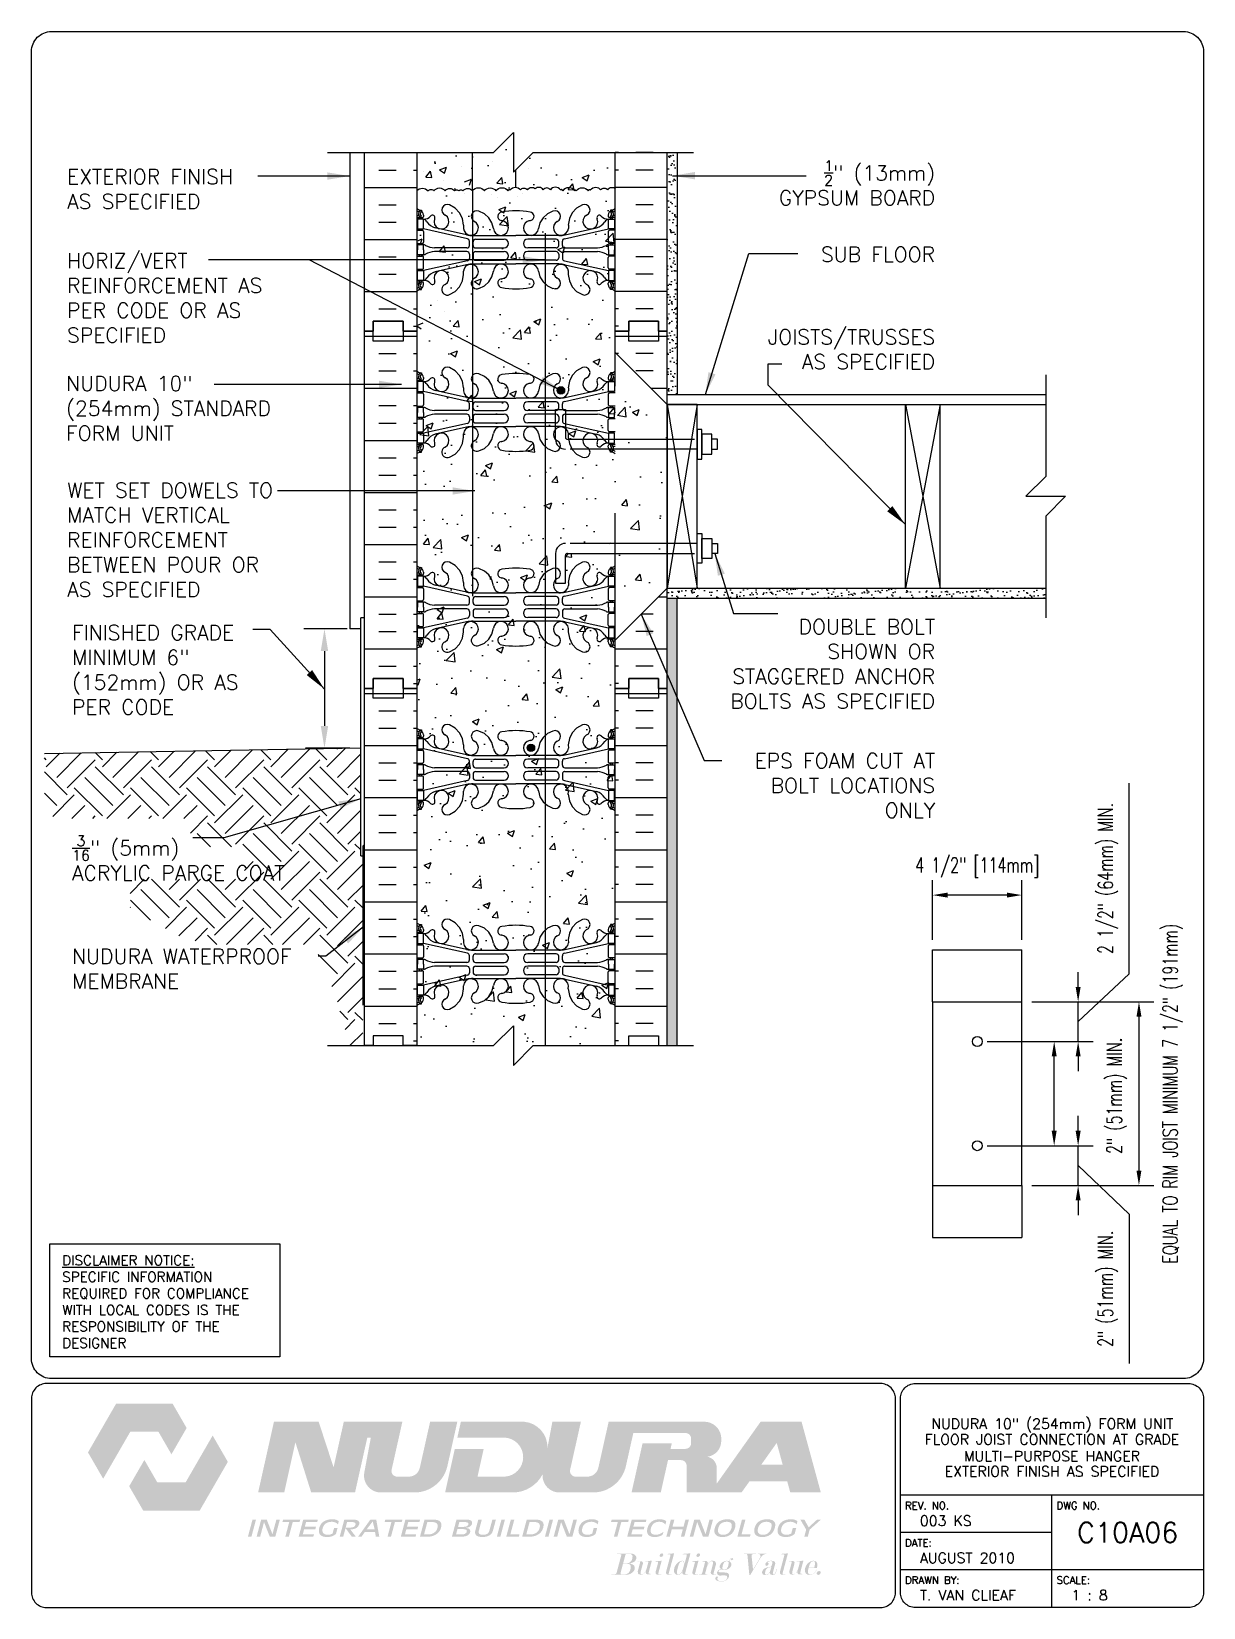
# Paper-space layout 'C10A06' of a CAD drawing. Header units: inches. Extents: x 0.42 to 7.8, y 0.49 to 10.41.
# The model-space entities are those that its viewports show. They can reach past a viewport. Long polylines and large blocks are cut down to what shows.
import ezdxf
from ezdxf.enums import TextEntityAlignment as Align

# ---------------------------------------------------------------- set-up
doc = ezdxf.new("R2010")
doc.units = ezdxf.units.IN
doc.header["$LTSCALE"] = 0.5
doc.header["$MEASUREMENT"] = 0
doc.header["$PDMODE"] = 3
doc.header["$PDSIZE"] = 0.0625
doc.linetypes.add('DASHED2', pattern=[0.375, 0.25, -0.125])
doc.linetypes.add('HIDDEN2', pattern=[0.1875, 0.125, -0.0625])
for name, color, linetype in [('HATCH', 12, 'Continuous'), ('LINE15', 9, 'Continuous'), ('LINE18', 9, 'Continuous'), ('line25', 2, 'Continuous'), ('LINE3', 3, 'Continuous'), ('LINE50', 5, 'Continuous'), ('LINE9', 9, 'Continuous'), ('LOGO', 7, 'Continuous'), ('TBK_LINE65', 3, 'Continuous'), ('TBK_TEXT', 4, 'Continuous'), ('TEXT', 4, 'Continuous'), ('Web_Edge', 9, 'Continuous')]:
    doc.layers.add(name, color=color, linetype=linetype)
doc.styles.add('DIM', font='romans.shx', dxfattribs={"width": 0.7})
doc.styles.add('ROMANS', font='romans.shx', dxfattribs={"height": 0.75})
doc.dimstyles.new('ext_12', dxfattribs={"dimscale": 12, "dimtxt": 0.09375, "dimasz": 0.09375, "dimexe": 0.09375, "dimexo": 0.0625, "dimgap": 0.0625, "dimtad": 1, "dimdec": 1, "dimzin": 3, "dimdsep": 46, "dimlunit": 4, "dimtxsty": 'DIM', "dimcen": 0.09, "dimdle": 0.09375, "dimclrt": 4, "dimadec": 0, "dimazin": 0, "dimtfac": 1, "dimtdec": 1, "dimtmove": 2, "dimatfit": 3, "dimfxl": 0, "dimfrac": 2, "dimtolj": 1, "dimtzin": 0, "dimarcsym": 0})
doc.dimstyles.new('ext_8', dxfattribs={"dimscale": 8, "dimtxt": 0.09375, "dimasz": 0.09375, "dimexe": 0.09375, "dimexo": 0.0625, "dimgap": 0.0625, "dimtad": 1, "dimdec": 1, "dimzin": 3, "dimdsep": 46, "dimlunit": 4, "dimtxsty": 'DIM', "dimcen": 0.09, "dimdle": 0.09375, "dimclrt": 4, "dimadec": 0, "dimazin": 0, "dimtfac": 1, "dimtdec": 1, "dimtmove": 2, "dimatfit": 3, "dimfxl": 0, "dimfrac": 2, "dimtolj": 1, "dimtzin": 0, "dimarcsym": 0})
pattern_1 = [(37.5, (73.5921, 14.04015), (-0.0157483, 0.48170594), [0, -0.38, 0, -0.425, 0, -0.40625]), (7.5, (73.5921, 14.04015), (0.4424442, 0.7055365), [0, -0.205, 0, -0.3425, 0, -0.13125]), (327.5, (73.2846, 14.04015), (0.7785355, 0.0014148), [0, -0.125, 0, -0.45, 0, -0.5875]), (317.5, (73.2846, 14.04015), (0.7515317, 0.219419), [0, -0.0625, 0, -0.295, 0, -0.3375])]

psp = doc.layouts.new('C10A06')

# ---------------------------------------------------------------- texts
at = {"layer": 'TBK_TEXT', "color": 7, "style": 'ROMANS'}
for s, p in [('REV. NO.', (5.9215, 1.107)), ('DWG NO.', (6.876, 1.107)), ('DATE:', (5.9215, 0.8726)), ('DRAWN BY:', (5.9215, 0.6382)), ('SCALE:', (6.876, 0.6382))]:
    psp.add_text(s, height=0.04688, dxfattribs=at).set_placement(p)
at = {"layer": 'TEXT', "insert": (0.6134, 2.7065), "char_height": 0.0625, "width": 1.41371, "attachment_point": 1, "style": 'ROMANS'}
psp.add_mtext('{\\Fromans.shx|c1;\\LDISCLAIMER NOTICE:\\l\\PSPECIFIC INFORMATION REQUIRED FOR COMPLIANCE WITH LOCAL CODES IS THE RESPONSIBILITY OF THE DESIGNER}', dxfattribs=at)

msp = doc.modelspace()

# ---------------------------------------------------------------- texts
at = {"layer": 'TEXT', "char_height": 0.75, "style": 'ROMANS'}
for s, insert, width, attachment_point in [('\\A1;{\\H0.7x;\\S1/2;}" (13mm) GYPSUM BOARD', (198.175, 154.827), 10.13129, 6), ('EXTERIOR FINISH\\PAS SPECIFIED', (154.437, 154.515), 11.74859, 4), ('HORIZ/VERT REINFORCEMENT AS PER CODE OR AS SPECIFIED', (154.437, 149.031), 11.74859, 4), ('\\A1;{\\H1x;SUB FLOOR}', (198.175, 151.224), 11.43486, 6), ('JOISTS/TRUSSES \\PAS SPECIFIED', (198.175, 146.44), 12.68906, 6), ('NUDURA 10" (254mm) STANDARD FORM UNIT', (154.389, 143.468), 11.74859, 4), ('WET SET DOWELS TO MATCH VERTICAL REINFORCEMENT BETWEEN POUR OR AS SPECIFIED', (154.437, 136.84), 11.74859, 4), ('DOUBLE BOLT SHOWN OR STAGGERED ANCHOR BOLTS AS SPECIFIED', (198.175, 130.59), 11.43486, 6), ('FINISHED GRADE MINIMUM 6" (152mm) OR AS PER CODE', (154.687, 130.293), 10.75183, 4), ('EPS FOAM CUT AT BOLT LOCATIONS ONLY ', (198.175, 124.464), 11.43486, 6), ('\\A1;{\\H0.7x;\\S3/16;}" (5mm) \\PACRYLIC PARGE COAT', (154.687, 120.812), 11.74859, 4), ('\\A1;NUDURA WATERPROOF MEMBRANE', (154.687, 115.23), 12.78313, 4)]:
    msp.add_mtext(s, dxfattribs=dict(at, insert=insert, width=width, attachment_point=attachment_point))

# ---------------------------------------------------------------- blocks, each defined once
blk = doc.blocks.new('TITLEBLOCK-Tag')
at = {"style": 'ROMANS'}
for tag, height, p in [('TITLE_LINE_1', 0.065, (0.927, -0.1328)), ('TITLE_LINE_2', 0.065, (0.9294, -0.2258)), ('CENTRE-LINE-3', 0.065, (0.927, -0.3246)), ('TITLE_LINE_4', 0.065, (0.927, -0.4299)), ('TITLE_LINE_5', 0.065, (0.927, -0.526)), ('DWG', 0.125, (1.4043, -0.9102))]:
    blk.add_attdef(tag, text='', height=height, dxfattribs=at).set_placement(p, align=Align.MIDDLE_CENTER)
for tag, p in [('LATEST_REVISION', (0.0954, -0.8366)), ('REVISION_DATE', (0.0954, -1.071)), ('DRAWN_BY', (0.0954, -1.3053)), ('SCALE', (1.0499, -1.3053))]:
    blk.add_attdef(tag, text='', height=0.065, dxfattribs=at).set_placement(p, align=Align.MIDDLE_LEFT)
blk = doc.blocks.new('*D2')
at = {"layer": 'Defpoints', "color": 0}
for p in [(198.051, 118.944), (198.051, 116.192), (202.551, 116.192)]:
    blk.add_point(p, dxfattribs=at)
at = {"layer": 'TEXT', "color": 0, "lineweight": -2}
for p, q in [((198.051, 116.692), (198.051, 119.694)), ((202.551, 116.692), (202.551, 119.694)), ((201.801, 118.944), (198.801, 118.944))]:
    blk.add_line(p, q, dxfattribs=at)
at = {"layer": 'TEXT', "color": 0}
for points in [[(198.801, 119.069), (198.801, 118.819), (198.051, 118.944)], [(201.801, 119.069), (201.801, 118.819), (202.551, 118.944)]]:
    blk.add_solid(points, dxfattribs=at)
at = {"layer": 'TEXT', "color": 4, "insert": (200.301, 120.33), "char_height": 0.75, "attachment_point": 5, "style": 'DIM'}
blk.add_mtext('\\A1;4 1/2" [114mm]', dxfattribs=at)
blk = doc.blocks.new('*D3')
at = {"layer": 'Defpoints', "color": 0}
for p in [(202.551, 113.567), (202.551, 104.317), (208.445, 104.317)]:
    blk.add_point(p, dxfattribs=at)
at = {"layer": 'TEXT', "color": 0, "lineweight": -2}
for p, q in [((203.051, 113.567), (209.195, 113.567)), ((208.445, 112.817), (208.445, 105.067)), ((203.051, 104.317), (209.195, 104.317))]:
    blk.add_line(p, q, dxfattribs=at)
at = {"layer": 'TEXT', "color": 0}
for points in [[(208.32, 112.817), (208.57, 112.817), (208.445, 113.567)], [(208.32, 105.067), (208.57, 105.067), (208.445, 104.317)]]:
    blk.add_solid(points, dxfattribs=at)
at = {"layer": 'TEXT', "color": 4, "insert": (210.14, 108.942), "char_height": 0.75, "attachment_point": 5, "rotation": 90, "style": 'DIM'}
blk.add_mtext('\\A1;EQUAL TO RIM JOIST MINIMUM 7 1/2" (191mm) ', dxfattribs=at)
blk = doc.blocks.new('*D4')
at = {"layer": 'Defpoints', "color": 0}
for p in [(200.301, 106.317), (205.381, 106.317), (202.551, 104.317)]:
    blk.add_point(p, dxfattribs=at)
at = {"layer": 'TEXT', "color": 0, "lineweight": -2}
for p, q in [((205.381, 107.067), (205.381, 107.817)), ((200.801, 106.317), (206.131, 106.317)), ((205.381, 104.317), (205.381, 106.317)), ((205.381, 104.317), (205.381, 106.317)), ((205.381, 105.317), (207.952, 102.873)), ((203.051, 104.317), (206.131, 104.317)), ((205.381, 103.567), (205.381, 102.817)), ((207.952, 102.873), (207.952, 95.348))]:
    blk.add_line(p, q, dxfattribs=at)
at = {"layer": 'TEXT', "color": 0}
for points in [[(205.256, 107.067), (205.506, 107.067), (205.381, 106.317)], [(205.256, 103.567), (205.506, 103.567), (205.381, 104.317)]]:
    blk.add_solid(points, dxfattribs=at)
at = {"layer": 'TEXT', "color": 4, "insert": (206.88, 99.11), "char_height": 0.75, "attachment_point": 5, "rotation": 90, "style": 'DIM'}
blk.add_mtext('\\A1;2" (51mm) MIN.', dxfattribs=at)
blk = doc.blocks.new('*D5')
at = {"layer": 'Defpoints', "color": 0}
for p in [(200.301, 111.567), (204.173, 111.567), (200.301, 106.317)]:
    blk.add_point(p, dxfattribs=at)
at = {"layer": 'TEXT', "color": 0, "lineweight": -2}
for p, q in [((200.801, 111.567), (204.923, 111.567)), ((204.173, 107.067), (204.173, 110.817)), ((200.801, 106.317), (204.923, 106.317))]:
    blk.add_line(p, q, dxfattribs=at)
at = {"layer": 'TEXT', "color": 0}
for points in [[(204.048, 110.817), (204.298, 110.817), (204.173, 111.567)], [(204.048, 107.067), (204.298, 107.067), (204.173, 106.317)]]:
    blk.add_solid(points, dxfattribs=at)
at = {"layer": 'TEXT', "color": 4, "insert": (207.326, 108.832), "char_height": 0.75, "attachment_point": 5, "rotation": 90, "style": 'DIM'}
blk.add_mtext('\\A1;2" (51mm) MIN.', dxfattribs=at)
blk = doc.blocks.new('*D6')
at = {"layer": 'Defpoints', "color": 0}
for p in [(202.551, 113.567), (205.381, 113.567), (200.301, 111.567)]:
    blk.add_point(p, dxfattribs=at)
at = {"layer": 'TEXT', "color": 0, "lineweight": -2}
for p, q in [((207.952, 114.982), (207.952, 124.582)), ((205.381, 114.317), (205.381, 115.067)), ((205.381, 112.567), (207.952, 114.982)), ((203.051, 113.567), (206.131, 113.567)), ((205.381, 111.567), (205.381, 113.567)), ((205.381, 111.567), (205.381, 113.567)), ((200.801, 111.567), (206.131, 111.567)), ((205.381, 110.817), (205.381, 110.067))]:
    blk.add_line(p, q, dxfattribs=at)
at = {"layer": 'TEXT', "color": 0}
for points in [[(205.256, 114.317), (205.506, 114.317), (205.381, 113.567)], [(205.256, 110.817), (205.506, 110.817), (205.381, 111.567)]]:
    blk.add_solid(points, dxfattribs=at)
at = {"layer": 'TEXT', "color": 4, "insert": (206.88, 119.782), "char_height": 0.75, "attachment_point": 5, "rotation": 90, "style": 'DIM'}
blk.add_mtext('\\A1;2 1/2" (64mm) MIN.', dxfattribs=at)
blk = doc.blocks.new('10 web')
at = {"layer": 'Web_Edge'}
for p, q in [((-5, 6.624), (-4.922, 6.624)), ((-5, 6.524), (-4.717, 6.524)), ((-4.854, 6.903), (-4.764, 6.903)), ((-4.854, 6.524), (-4.854, 6.454)), ((-4.764, 6.903), (-4.764, 6.861)), ((-4.764, 6.524), (-4.764, 6.454)), ((-4.654, 6.654), (-4.654, 6.586)), ((-4.102, 6.458), (-4.09, 6.479)), ((4.102, 6.458), (4.09, 6.479)), ((4.654, 6.654), (4.654, 6.586)), ((5, 6.524), (4.716, 6.524)), ((4.854, 6.903), (4.764, 6.903)), ((4.764, 6.903), (4.764, 6.861)), ((4.764, 6.524), (4.764, 6.454)), ((4.854, 6.524), (4.854, 6.454)), ((5, 6.624), (4.922, 6.624)), ((-5, 5.884), (-4.717, 5.884)), ((-4.854, 5.954), (-4.854, 5.884)), ((-4.764, 5.954), (-4.764, 5.884)), ((-2.441, 5.457), (-4.659, 5.954)), ((-4.654, 5.821), (-4.654, 5.286)), ((-2.485, 5.655), (-4.066, 6.008)), ((-2.64, 6.147), (-2.641, 5.983)), ((-2.158, 5.619), (0, 5.619)), ((2.158, 5.619), (0, 5.619)), ((2.441, 5.457), (4.659, 5.954)), ((2.485, 5.655), (4.066, 6.008)), ((2.64, 6.147), (2.641, 5.983)), ((4.654, 5.821), (4.654, 5.286)), ((5, 5.884), (4.716, 5.884)), ((4.764, 5.954), (4.764, 5.884)), ((4.854, 5.954), (4.854, 5.884)), ((-5, 5.224), (-4.717, 5.224)), ((-4.854, 5.224), (-4.854, 5.154)), ((-4.764, 5.224), (-4.764, 5.154)), ((-2.469, 4.998), (-4.106, 4.998)), ((-2.469, 4.81), (-4.106, 4.81)), ((-2.344, 5.123), (-2.344, 5.335)), ((-2.156, 5.124), (-2.156, 5.308)), ((-2.031, 5.433), (-0.592, 5.433)), ((-2.031, 4.999), (-0.592, 4.999)), ((-2.031, 4.809), (-0.592, 4.809)), ((2.031, 5.433), (0.592, 5.433)), ((2.031, 4.999), (0.592, 4.999)), ((2.031, 4.809), (0.592, 4.809)), ((2.156, 5.124), (2.156, 5.308)), ((2.344, 5.123), (2.344, 5.335)), ((2.469, 4.998), (4.106, 4.998)), ((2.469, 4.81), (4.106, 4.81)), ((5, 5.224), (4.716, 5.224)), ((4.764, 5.224), (4.764, 5.154)), ((4.854, 5.224), (4.854, 5.154)), ((-5, 4.584), (-4.717, 4.584)), ((-4.854, 4.584), (-4.854, 4.654)), ((-4.764, 4.584), (-4.764, 4.654)), ((-2.441, 4.35), (-4.659, 3.854)), ((-4.654, 3.986), (-4.654, 4.521)), ((-2.485, 4.152), (-4.066, 3.799)), ((-2.344, 4.685), (-2.344, 4.472)), ((-2.158, 4.188), (0, 4.188)), ((-2.156, 4.684), (-2.156, 4.5)), ((-2.031, 4.375), (-0.592, 4.375)), ((2.158, 4.188), (0, 4.188)), ((2.031, 4.375), (0.592, 4.375)), ((2.156, 4.684), (2.156, 4.5)), ((2.344, 4.685), (2.344, 4.472)), ((2.441, 4.35), (4.659, 3.854)), ((2.485, 4.152), (4.066, 3.799)), ((4.654, 3.986), (4.654, 4.521)), ((5, 4.584), (4.716, 4.584)), ((4.764, 4.584), (4.764, 4.654)), ((4.854, 4.584), (4.854, 4.654)), ((-5, 3.924), (-4.717, 3.924)), ((-5, 3.284), (-4.717, 3.284)), ((-5, 3.184), (-4.922, 3.184)), ((-4.854, 3.854), (-4.854, 3.924)), ((-4.854, 3.284), (-4.854, 3.354)), ((-4.764, 3.854), (-4.764, 3.924)), ((-4.764, 3.284), (-4.764, 3.354)), ((-4.654, 3.154), (-4.654, 3.221)), ((-4.102, 3.35), (-4.09, 3.328)), ((-2.64, 3.66), (-2.641, 3.825)), ((2.64, 3.66), (2.641, 3.825)), ((4.102, 3.35), (4.09, 3.328)), ((4.654, 3.154), (4.654, 3.221)), ((5, 3.924), (4.716, 3.924)), ((5, 3.284), (4.716, 3.284)), ((4.764, 3.854), (4.764, 3.924)), ((4.764, 3.284), (4.764, 3.354)), ((4.854, 3.854), (4.854, 3.924)), ((4.854, 3.284), (4.854, 3.354)), ((5, 3.184), (4.922, 3.184)), ((-4.854, 2.905), (-4.764, 2.905)), ((-4.764, 2.905), (-4.764, 2.947)), ((4.764, 2.905), (4.764, 2.947)), ((4.854, 2.905), (4.764, 2.905)), ((-4.854, -2.905), (-4.764, -2.905)), ((-4.764, -2.905), (-4.764, -2.947)), ((-4.654, -3.154), (-4.654, -3.221)), ((4.654, -3.154), (4.654, -3.221)), ((4.854, -2.905), (4.764, -2.905)), ((4.764, -2.905), (4.764, -2.947)), ((-5, -3.184), (-4.922, -3.184)), ((-5, -3.284), (-4.717, -3.284)), ((-5, -3.924), (-4.717, -3.924)), ((-4.854, -3.284), (-4.854, -3.354)), ((-4.854, -3.854), (-4.854, -3.924)), ((-4.764, -3.284), (-4.764, -3.354)), ((-4.764, -3.854), (-4.764, -3.924)), ((-2.441, -4.35), (-4.659, -3.854)), ((-4.102, -3.35), (-4.09, -3.328)), ((-2.485, -4.152), (-4.066, -3.799)), ((-2.64, -3.66), (-2.641, -3.825)), ((2.441, -4.35), (4.659, -3.854)), ((2.485, -4.152), (4.066, -3.799)), ((2.64, -3.66), (2.641, -3.825)), ((4.102, -3.35), (4.09, -3.328)), ((5, -3.284), (4.716, -3.284)), ((5, -3.924), (4.716, -3.924)), ((4.764, -3.284), (4.764, -3.354)), ((4.764, -3.854), (4.764, -3.924)), ((4.854, -3.284), (4.854, -3.354)), ((4.854, -3.854), (4.854, -3.924)), ((5, -3.184), (4.922, -3.184)), ((-5, -4.584), (-4.717, -4.584)), ((-4.854, -4.584), (-4.854, -4.654)), ((-4.764, -4.584), (-4.764, -4.654)), ((-4.654, -3.986), (-4.654, -4.521)), ((-2.344, -4.685), (-2.344, -4.472)), ((-2.158, -4.188), (0, -4.188)), ((-2.156, -4.684), (-2.156, -4.5)), ((-2.031, -4.375), (-0.592, -4.375)), ((2.158, -4.188), (0, -4.188)), ((2.031, -4.375), (0.592, -4.375)), ((2.156, -4.684), (2.156, -4.5)), ((2.344, -4.685), (2.344, -4.472)), ((4.654, -3.986), (4.654, -4.521)), ((5, -4.584), (4.716, -4.584)), ((4.764, -4.584), (4.764, -4.654)), ((4.854, -4.584), (4.854, -4.654)), ((-5, -5.224), (-4.717, -5.224)), ((-4.854, -5.224), (-4.854, -5.154)), ((-4.764, -5.224), (-4.764, -5.154)), ((-2.441, -5.457), (-4.659, -5.954)), ((-4.654, -5.821), (-4.654, -5.286)), ((-2.469, -4.81), (-4.106, -4.81)), ((-2.469, -4.998), (-4.106, -4.998)), ((-2.344, -5.123), (-2.344, -5.335)), ((-2.156, -5.124), (-2.156, -5.308)), ((-2.031, -4.809), (-0.592, -4.809)), ((-2.031, -4.999), (-0.592, -4.999)), ((-2.031, -5.433), (-0.592, -5.433)), ((2.031, -4.809), (0.592, -4.809)), ((2.031, -4.999), (0.592, -4.999)), ((2.031, -5.433), (0.592, -5.433)), ((2.156, -5.124), (2.156, -5.308)), ((2.344, -5.123), (2.344, -5.335)), ((2.441, -5.457), (4.659, -5.954)), ((2.469, -4.81), (4.106, -4.81)), ((2.469, -4.998), (4.106, -4.998)), ((4.654, -5.821), (4.654, -5.286)), ((5, -5.224), (4.716, -5.224)), ((4.764, -5.224), (4.764, -5.154)), ((4.854, -5.224), (4.854, -5.154)), ((-5, -5.884), (-4.717, -5.884)), ((-4.854, -5.954), (-4.854, -5.884)), ((-4.764, -5.954), (-4.764, -5.884)), ((-2.485, -5.655), (-4.066, -6.008)), ((-2.64, -6.147), (-2.641, -5.983)), ((-2.158, -5.619), (0, -5.619)), ((2.158, -5.619), (0, -5.619)), ((2.485, -5.655), (4.066, -6.008)), ((2.64, -6.147), (2.641, -5.983)), ((5, -5.884), (4.716, -5.884)), ((4.764, -5.954), (4.764, -5.884)), ((4.854, -5.954), (4.854, -5.884)), ((-5, -6.524), (-4.717, -6.524)), ((-5, -6.624), (-4.922, -6.624)), ((-4.854, -6.524), (-4.854, -6.454)), ((-4.854, -6.903), (-4.764, -6.903)), ((-4.764, -6.524), (-4.764, -6.454)), ((-4.764, -6.903), (-4.764, -6.861)), ((-4.654, -6.654), (-4.654, -6.586)), ((-4.102, -6.458), (-4.09, -6.479)), ((4.102, -6.458), (4.09, -6.479)), ((4.654, -6.654), (4.654, -6.586)), ((5, -6.524), (4.716, -6.524)), ((4.764, -6.524), (4.764, -6.454)), ((4.764, -6.903), (4.764, -6.861)), ((4.854, -6.903), (4.764, -6.903)), ((4.854, -6.524), (4.854, -6.454)), ((5, -6.624), (4.922, -6.624))]:
    blk.add_line(p, q, dxfattribs=at)
for points in [[(-4.959, 5.954), (-4.659, 5.954), (-4.659, 6.454), (-4.959, 6.454)], [(4.959, 5.954), (4.659, 5.954), (4.659, 6.454), (4.959, 6.454)], [(-4.959, 3.854), (-4.659, 3.854), (-4.659, 3.354), (-4.959, 3.354)], [(4.959, 3.854), (4.659, 3.854), (4.659, 3.354), (4.959, 3.354)], [(-4.959, -3.854), (-4.659, -3.854), (-4.659, -3.354), (-4.959, -3.354)], [(4.959, -3.854), (4.659, -3.854), (4.659, -3.354), (4.959, -3.354)], [(-4.959, -5.954), (-4.659, -5.954), (-4.659, -6.454), (-4.959, -6.454)], [(4.959, -5.954), (4.659, -5.954), (4.659, -6.454), (4.959, -6.454)]]:
    blk.add_lwpolyline(points, close=True, dxfattribs=at)
for points in [[(-4.659, 4.904), (-4.659, 5.154), (-4.959, 5.154), (-4.959, 4.904)], [(-4.659, 4.904), (-4.659, 4.654), (-4.959, 4.654), (-4.959, 4.904)], [(4.659, 4.904), (4.659, 5.154), (4.959, 5.154), (4.959, 4.904)], [(4.659, 4.904), (4.659, 4.654), (4.959, 4.654), (4.959, 4.904)], [(-4.659, -4.904), (-4.659, -4.654), (-4.959, -4.654), (-4.959, -4.904)], [(4.659, -4.904), (4.659, -4.654), (4.959, -4.654), (4.959, -4.904)], [(-4.659, -4.904), (-4.659, -5.154), (-4.959, -5.154), (-4.959, -4.904)], [(4.659, -4.904), (4.659, -5.154), (4.959, -5.154), (4.959, -4.904)]]:
    blk.add_lwpolyline(points, dxfattribs=at)
for centre, radius, start, end in [((-3.456, 6.908), 0.277, 67.31998, 247.31998), ((-3.732, 6.141), 1.092, 0.33317, 69.48254), ((3.732, 6.141), 1.092, 110.51746, 179.66683), ((3.456, 6.908), 0.277, 292.68002, 112.68002), ((-4.654, 7.361), 0.5, 226.21219, 250.52878), ((-4.654, 7.361), 0.6, 234.78322, 245.07477), ((-4.922, 6.643), 0.0196, 269.40316, 15.4901), ((-4.66, 6.708), 0.25, 140.11451, 222.46087), ((-4.916, 6.798), 0.021, 343.464, 63.99573), ((-4.818, 6.839), 0.045, 321.448, 139.1879), ((-4.812, 6.57), 0.045, 222.46087, 42.46087), ((-4.904, 6.654), 0.25, 0, 70.52878), ((-4.66, 6.708), 0.16, 140.00008, 222.46087), ((-4.717, 6.586), 0.0625, 270, 0), ((-4.634, 6.894), 0.441, 266.7976, 318.98732), ((-4.781, 6.111), 0.364, 34.97751, 70.33874), ((-4.207, 6.523), 0.125, 339.62427, 138.98732), ((-3.75, 6.327), 0.375, 159.62427, 60.06847), ((-1.973, 6.591), 0.277, 67.31998, 247.31998), ((-2.157, 5.854), 1.034, 6.66686, 73.66351), ((-0.694, 6.586), 0.22, 95.18347, 255.7396), ((-0.863, 5.546), 0.834, 69.37291, 82.1063), ((-0.017, 3.092), 3.777, 89.73938, 100.62755), ((0.017, 3.092), 3.777, 79.37245, 90.26062), ((0.863, 5.546), 0.834, 97.8937, 110.62709), ((0.694, 6.586), 0.22, 284.2604, 84.81653), ((2.157, 5.854), 1.034, 106.33649, 173.33314), ((1.973, 6.591), 0.277, 292.68002, 112.68002), ((3.75, 6.327), 0.375, 119.93153, 20.37573), ((4.207, 6.523), 0.125, 41.01268, 200.37573), ((4.634, 6.894), 0.441, 221.01268, 273.2024), ((4.781, 6.111), 0.364, 109.66126, 145.02249), ((4.904, 6.654), 0.25, 109.47122, 180), ((4.716, 6.586), 0.0625, 180, 270), ((4.812, 6.57), 0.045, 137.53913, 317.53913), ((4.818, 6.839), 0.045, 40.8121, 218.552), ((4.66, 6.708), 0.16, 317.53913, 39.99992), ((4.654, 7.361), 0.5, 289.47122, 313.78911), ((4.66, 6.708), 0.25, 317.53913, 39.88549), ((4.916, 6.798), 0.021, 116.00427, 196.536), ((4.922, 6.643), 0.0196, 164.5099, 270.59684), ((4.654, 7.361), 0.6, 294.92523, 305.21678), ((-4.717, 5.821), 0.0625, 0, 90), ((-3.858, 6.722), 0.743, 212.79192, 253.81071), ((-2.267, 6.01), 0.375, 184.24484, 60.06847), ((-2.158, 7.119), 1.5, 257.41348, 270), ((-0.756, 6.002), 0.375, 184.24484, 60.06847), ((0.756, 6.002), 0.375, 119.93153, 355.75516), ((2.267, 6.01), 0.375, 119.93153, 355.75516), ((2.158, 7.119), 1.5, 270, 282.58652), ((3.858, 6.722), 0.743, 286.18929, 327.20808), ((4.716, 5.821), 0.0625, 90, 180), ((-4.717, 5.286), 0.0625, 270, 0), ((-4.663, 4.935), 0.219, 60.49375, 88.91995), ((-4.018, 6.165), 1.17, 242.63655, 265.65045), ((-4.018, 3.643), 1.17, 94.34955, 117.36345), ((-2.469, 5.123), 0.125, 270, 0), ((-2.469, 4.685), 0.125, 0, 90), ((-2.469, 5.335), 0.125, 0, 77.37673), ((-2.031, 5.308), 0.125, 90, 180), ((-2.031, 5.124), 0.125, 180, 270), ((-2.031, 4.684), 0.125, 90, 180), ((-0.592, 5.216), 0.217, 270, 90), ((-0.592, 4.592), 0.217, 270, 90), ((0.592, 5.216), 0.217, 90, 270), ((0.592, 4.592), 0.217, 90, 270), ((2.031, 5.308), 0.125, 0, 90), ((2.031, 5.124), 0.125, 270, 360), ((2.031, 4.684), 0.125, 0, 90), ((2.469, 5.335), 0.125, 102.62327, 180), ((2.469, 5.123), 0.125, 180, 270), ((2.469, 4.685), 0.125, 90, 180), ((4.018, 6.165), 1.17, 274.34955, 297.36345), ((4.018, 3.643), 1.17, 62.63655, 85.65045), ((4.663, 4.935), 0.219, 91.08005, 119.50625), ((4.716, 5.286), 0.0625, 180, 270), ((-4.717, 4.521), 0.0625, 0, 90), ((-4.717, 3.986), 0.0625, 270, 0), ((-4.663, 4.873), 0.219, 271.08005, 299.50625), ((-2.267, 3.797), 0.375, 299.93153, 175.75516), ((-2.158, 2.688), 1.5, 90, 102.58652), ((-2.469, 4.472), 0.125, 282.62327, 0), ((-2.031, 4.5), 0.125, 180, 270), ((-0.756, 3.806), 0.375, 299.93153, 175.75516), ((0.756, 3.806), 0.375, 4.24484, 240.06847), ((2.267, 3.797), 0.375, 4.24484, 240.06847), ((2.031, 4.5), 0.125, 270, 0), ((2.158, 2.688), 1.5, 77.41348, 90), ((2.469, 4.472), 0.125, 180, 257.37673), ((4.663, 4.873), 0.219, 240.49375, 268.91995), ((4.716, 4.521), 0.0625, 90, 180), ((4.716, 3.986), 0.0625, 180, 270), ((-4.922, 3.164), 0.0196, 344.5099, 90.59684), ((-4.66, 3.099), 0.25, 137.53913, 219.88549), ((-4.812, 3.238), 0.045, 317.53913, 137.53913), ((-4.66, 3.099), 0.16, 137.53913, 219.99992), ((-4.717, 3.221), 0.0625, 360, 90), ((-4.781, 3.696), 0.364, 289.66126, 325.02249), ((-4.634, 2.913), 0.441, 41.01268, 93.2024), ((-3.858, 3.085), 0.743, 106.18929, 147.20808), ((-4.207, 3.285), 0.125, 221.01268, 20.37573), ((-3.75, 3.48), 0.375, 299.93153, 200.37573), ((-3.732, 3.667), 1.092, 290.51746, 359.66683), ((-1.973, 3.217), 0.277, 112.68002, 292.68002), ((-2.157, 3.954), 1.034, 286.33649, 353.33314), ((-0.694, 3.222), 0.22, 104.2604, 264.81653), ((-0.863, 4.262), 0.834, 277.8937, 290.62709), ((0.863, 4.262), 0.834, 249.37291, 262.1063), ((0.694, 3.222), 0.22, 275.18347, 75.7396), ((2.157, 3.954), 1.034, 186.66686, 253.66351), ((1.973, 3.217), 0.277, 247.31998, 67.31998), ((3.732, 3.667), 1.092, 180.33317, 249.48254), ((3.75, 3.48), 0.375, 339.62427, 240.06847), ((3.858, 3.085), 0.743, 32.79192, 73.81071), ((4.207, 3.285), 0.125, 159.62427, 318.98732), ((4.634, 2.913), 0.441, 86.7976, 138.98732), ((4.781, 3.696), 0.364, 214.97751, 250.33874), ((4.716, 3.221), 0.0625, 90, 180), ((4.812, 3.238), 0.045, 42.46087, 222.46087), ((4.66, 3.099), 0.16, 320.00008, 42.46087), ((4.66, 3.099), 0.25, 320.11451, 42.46087), ((4.922, 3.164), 0.0196, 89.40316, 195.4901), ((-4.654, 2.447), 0.6, 114.92523, 125.21582), ((-4.654, 2.447), 0.5, 109.47122, 133.78781), ((-4.916, 3.01), 0.021, 296.00427, 16.536), ((-4.818, 2.968), 0.045, 220.8121, 38.552), ((-4.904, 3.154), 0.25, 289.47122, 360), ((-3.456, 2.9), 0.277, 112.68002, 292.68002), ((-0.017, 6.716), 3.777, 259.37245, 270.26062), ((0.017, 6.716), 3.777, 269.73938, 280.62755), ((3.456, 2.9), 0.277, 247.31998, 67.31998), ((4.904, 3.154), 0.25, 180, 250.52878), ((4.818, 2.968), 0.045, 141.448, 319.1879), ((4.654, 2.447), 0.5, 46.21089, 70.52878), ((4.916, 3.01), 0.021, 163.464, 243.99573), ((4.654, 2.447), 0.6, 54.78322, 65.07477), ((-4.654, -2.447), 0.5, 226.21219, 250.52878), ((-4.654, -2.447), 0.6, 234.78418, 245.07477), ((-4.922, -3.164), 0.0196, 269.40316, 15.4901), ((-4.66, -3.099), 0.25, 140.11451, 222.46087), ((-4.916, -3.01), 0.021, 343.464, 63.99573), ((-4.818, -2.968), 0.045, 321.448, 139.1879), ((-4.904, -3.154), 0.25, 0, 70.52878), ((-4.66, -3.099), 0.16, 140.00008, 222.46087), ((-4.207, -3.285), 0.125, 339.62427, 138.98732), ((-3.75, -3.48), 0.375, 159.62427, 60.06847), ((-3.456, -2.9), 0.277, 67.31998, 247.31998), ((-3.732, -3.667), 1.092, 0.33317, 69.48254), ((-1.973, -3.217), 0.277, 67.31998, 247.31998), ((-2.157, -3.954), 1.034, 6.66686, 73.66351), ((-0.694, -3.222), 0.22, 95.18347, 255.7396), ((-0.017, -6.716), 3.777, 89.73938, 100.62755), ((0.017, -6.716), 3.777, 79.37245, 90.26062), ((0.694, -3.222), 0.22, 284.2604, 84.81653), ((2.157, -3.954), 1.034, 106.33649, 173.33314), ((1.973, -3.217), 0.277, 292.68002, 112.68002), ((3.732, -3.667), 1.092, 110.51746, 179.66683), ((3.456, -2.9), 0.277, 292.68002, 112.68002), ((3.75, -3.48), 0.375, 119.93153, 20.37573), ((4.207, -3.285), 0.125, 41.01268, 200.37573), ((4.904, -3.154), 0.25, 109.47122, 180), ((4.818, -2.968), 0.045, 40.8121, 218.552), ((4.66, -3.099), 0.16, 317.53913, 39.99992), ((4.654, -2.447), 0.5, 289.47122, 313.78911), ((4.66, -3.099), 0.25, 317.53913, 39.88549), ((4.916, -3.01), 0.021, 116.00427, 196.536), ((4.922, -3.164), 0.0196, 164.5099, 270.59684), ((4.654, -2.447), 0.6, 294.92523, 305.21678), ((-4.812, -3.238), 0.045, 222.46087, 42.46087), ((-4.717, -3.221), 0.0625, 270, 0), ((-4.717, -3.986), 0.0625, 0, 90), ((-4.634, -2.913), 0.441, 266.7976, 318.98732), ((-4.781, -3.696), 0.364, 34.97751, 70.33874), ((-3.858, -3.085), 0.743, 212.79192, 253.81071), ((-2.267, -3.797), 0.375, 184.24484, 60.06847), ((-0.756, -3.806), 0.375, 184.24484, 60.06847), ((-0.863, -4.262), 0.834, 69.37291, 82.1063), ((0.756, -3.806), 0.375, 119.93153, 355.75516), ((0.863, -4.262), 0.834, 97.8937, 110.62709), ((2.267, -3.797), 0.375, 119.93153, 355.75516), ((3.858, -3.085), 0.743, 286.18929, 327.20808), ((4.634, -2.913), 0.441, 221.01268, 273.2024), ((4.781, -3.696), 0.364, 109.66126, 145.02249), ((4.716, -3.221), 0.0625, 180, 270), ((4.716, -3.986), 0.0625, 90, 180), ((4.812, -3.238), 0.045, 137.53913, 317.53913), ((-4.717, -4.521), 0.0625, 270, 0), ((-4.663, -4.873), 0.219, 60.49375, 88.91995), ((-4.018, -3.643), 1.17, 242.63655, 265.65045), ((-2.158, -2.688), 1.5, 257.41348, 270), ((-2.469, -4.685), 0.125, 270, 0), ((-2.469, -4.472), 0.125, 0, 77.37673), ((-2.031, -4.5), 0.125, 90, 180), ((-2.031, -4.684), 0.125, 180, 270), ((-0.592, -4.592), 0.217, 270, 90), ((0.592, -4.592), 0.217, 90, 270), ((2.031, -4.5), 0.125, 0, 90), ((2.031, -4.684), 0.125, 270, 360), ((2.158, -2.688), 1.5, 270, 282.58652), ((2.469, -4.472), 0.125, 102.62327, 180), ((2.469, -4.685), 0.125, 180, 270), ((4.018, -3.643), 1.17, 274.34955, 297.36345), ((4.663, -4.873), 0.219, 91.08005, 119.50625), ((4.716, -4.521), 0.0625, 180, 270), ((-4.717, -5.286), 0.0625, 0, 90), ((-4.663, -4.935), 0.219, 271.08005, 299.50625), ((-4.018, -6.165), 1.17, 94.34955, 117.36345), ((-2.469, -5.123), 0.125, 0, 90), ((-2.469, -5.335), 0.125, 282.62327, 0), ((-2.031, -5.124), 0.125, 90, 180), ((-2.031, -5.308), 0.125, 180, 270), ((-0.592, -5.216), 0.217, 270, 90), ((0.592, -5.216), 0.217, 90, 270), ((2.031, -5.124), 0.125, 0, 90), ((2.031, -5.308), 0.125, 270, 0), ((2.469, -5.123), 0.125, 90, 180), ((2.469, -5.335), 0.125, 180, 257.37673), ((4.018, -6.165), 1.17, 62.63655, 85.65045), ((4.663, -4.935), 0.219, 240.49375, 268.91995), ((4.716, -5.286), 0.0625, 90, 180), ((-4.717, -5.821), 0.0625, 270, 0), ((-4.781, -6.111), 0.364, 289.66126, 325.02249), ((-3.858, -6.722), 0.743, 106.18929, 147.20808), ((-3.75, -6.327), 0.375, 299.93153, 200.37573), ((-3.732, -6.141), 1.092, 290.51746, 359.66683), ((-2.267, -6.01), 0.375, 299.93153, 175.75516), ((-2.158, -7.119), 1.5, 90, 102.58652), ((-1.973, -6.591), 0.277, 112.68002, 292.68002), ((-2.157, -5.854), 1.034, 286.33649, 353.33314), ((-0.756, -6.002), 0.375, 299.93153, 175.75516), ((-0.863, -5.546), 0.834, 277.8937, 290.62709), ((0.756, -6.002), 0.375, 4.24484, 240.06847), ((0.863, -5.546), 0.834, 249.37291, 262.1063), ((2.157, -5.854), 1.034, 186.66686, 253.66351), ((1.973, -6.591), 0.277, 247.31998, 67.31998), ((2.267, -6.01), 0.375, 4.24484, 240.06847), ((2.158, -7.119), 1.5, 77.41348, 90), ((3.732, -6.141), 1.092, 180.33317, 249.48254), ((3.75, -6.327), 0.375, 339.62427, 240.06847), ((3.858, -6.722), 0.743, 32.79192, 73.81071), ((4.781, -6.111), 0.364, 214.97751, 250.33874), ((4.716, -5.821), 0.0625, 180, 270), ((-4.654, -7.361), 0.6, 114.92523, 125.21678), ((-4.654, -7.361), 0.5, 109.47122, 133.78781), ((-4.922, -6.643), 0.0196, 344.5099, 90.59684), ((-4.66, -6.708), 0.25, 137.53913, 219.88549), ((-4.916, -6.798), 0.021, 296.00427, 16.536), ((-4.818, -6.839), 0.045, 220.8121, 38.552), ((-4.812, -6.57), 0.045, 317.53913, 137.53913), ((-4.904, -6.654), 0.25, 289.47122, 360), ((-4.66, -6.708), 0.16, 137.53913, 219.99992), ((-4.717, -6.586), 0.0625, 360, 90), ((-4.634, -6.894), 0.441, 41.01268, 93.2024), ((-4.207, -6.523), 0.125, 221.01268, 20.37573), ((-3.456, -6.908), 0.277, 112.68002, 292.68002), ((-0.694, -6.586), 0.22, 104.2604, 264.81653), ((-0.017, -3.092), 3.777, 259.37245, 270.26062), ((0.017, -3.092), 3.777, 269.73938, 280.62755), ((0.694, -6.586), 0.22, 275.18347, 75.7396), ((3.456, -6.908), 0.277, 247.31998, 67.31998), ((4.207, -6.523), 0.125, 159.62427, 318.98732), ((4.634, -6.894), 0.441, 86.7976, 138.98732), ((4.716, -6.586), 0.0625, 90, 180), ((4.904, -6.654), 0.25, 180, 250.52878), ((4.812, -6.57), 0.045, 42.46087, 222.46087), ((4.818, -6.839), 0.045, 141.448, 319.1879), ((4.66, -6.708), 0.16, 320.00008, 42.46087), ((4.654, -7.361), 0.5, 46.21089, 70.52878), ((4.66, -6.708), 0.25, 320.11451, 42.46087), ((4.916, -6.798), 0.021, 163.464, 243.99573), ((4.922, -6.643), 0.0196, 89.40316, 195.4901), ((4.654, -7.361), 0.6, 54.78322, 65.07477)]:
    blk.add_arc(centre, radius, start, end, dxfattribs=at)
for points in [[(-2.156, 5.129), (-2.156, 5.303)], [(2.156, 5.129), (2.156, 5.303)], [(-2.156, 4.679), (-2.156, 4.505)], [(2.156, 4.679), (2.156, 4.505)], [(-2.156, -4.679), (-2.156, -4.505)], [(2.156, -4.679), (2.156, -4.505)], [(-2.156, -5.129), (-2.156, -5.303)], [(2.156, -5.129), (2.156, -5.303)]]:
    blk.add_open_spline(points, degree=1, dxfattribs=at)

# ---------------------------------------------------------------- dimensions: what is measured, and where the dimension line sits
at = {"layer": 'TEXT'}
for base, p1, p2, text, override, picture, middle in [((205.381, 113.567), (200.301, 111.567), (202.551, 113.567), '2 1/2" (64mm) MIN.', {"dimtmove": 1}, '*D6', (207.952, 115.482)), ((204.173, 111.567), (200.301, 106.317), (200.301, 111.567), '2" (51mm) MIN.', {"dimtmove": 2}, '*D5', (207.326, 108.832)), ((205.381, 106.317), (202.551, 104.317), (200.301, 106.317), '2" (51mm) MIN.', {"dimtmove": 1}, '*D4', (207.952, 102.373))]:
    dim = msp.add_linear_dim(base=base, p1=p1, p2=p2, angle=90, text=text, dimstyle='ext_8', override=override, dxfattribs=at)
    dim.commit()
    dim.dimension.update_dxf_attribs({"geometry": picture, "text_midpoint": middle, "dimtype": 160})
dim = msp.add_linear_dim(base=(198.051, 118.944), p1=(202.551, 116.192), p2=(198.051, 116.192), dimstyle='ext_8', dxfattribs=at)
dim.commit()
dim.dimension.update_dxf_attribs({"geometry": '*D2', "text_midpoint": (200.301, 120.33), "dimtype": 160})
dim = msp.add_linear_dim(base=(208.445, 104.317), p1=(202.551, 113.567), p2=(202.551, 104.317), angle=90, text='EQUAL TO RIM JOIST MINIMUM 7 1/2" (191mm) ', dimstyle='ext_8', dxfattribs=at)
dim.commit()
dim.dimension.update_dxf_attribs({"geometry": '*D3', "text_midpoint": (210.14, 108.942), "dimtype": 160})

# ---------------------------------------------------------------- hatches: boundary and pattern name
at = {"layer": 'HATCH'}
h = msp.add_hatch(dxfattribs=at)
h.set_pattern_fill('AR-CONC', color=256, scale=0.5, style=0)
h.paths.add_polyline_path([(182.053, 156.36), (177.928, 156.36), (176.928, 155.36), (176.928, 157.36), (175.928, 156.36), (174.863, 156.36), (174.863, 154.425, -0.520567), (175.47, 154.425, -0.520567), (176.045, 154.425, -0.520567), (176.652, 154.425, -0.520567), (176.767, 154.475, -0.520567), (177.276, 154.475, -0.520567), (177.637, 154.475, -0.520567), (178.031, 154.524, -0.520567), (178.425, 154.475, -0.520567), (178.787, 154.475, -0.520567), (179.296, 154.475, -0.520567), (179.411, 154.425, -0.520567), (180.018, 154.425, -0.039409), (180.053, 154.468, -0.039409), (180.088, 154.425, -0.520567), (180.696, 154.425, -0.520567), (180.811, 154.475, -0.520567), (181.32, 154.475, -0.520567), (181.681, 154.475, -0.481314), (182.053, 154.545)])
h = msp.add_hatch(dxfattribs=at)
h.set_pattern_fill('AR-CONC', color=256, scale=0.5, style=0)
h.paths.add_polyline_path([(174.863, 156.36), (172.053, 156.36), (172.053, 154.425, -0.464822), (172.63, 154.425, -0.520567), (172.925, 154.425, -0.520567), (173.483, 154.425, -0.520567), (173.96, 154.425, -0.520567), (174.173, 154.425, -0.520567), (174.386, 154.425, -0.520567), (174.863, 154.425)])
h = msp.add_hatch(dxfattribs=at)
h.set_pattern_fill('AR-SAND', color=256, scale=0.25, style=0)
h.set_pattern_definition(pattern_1)
h.paths.add_polyline_path([(185.178, 156.36), (184.678, 156.36), (184.678, 147.36), (184.678, 144.16), (185.178, 144.16)])
h = msp.add_hatch(dxfattribs=at)
h.set_pattern_fill('AR-CONC', color=256, scale=0.5, style=0)
h.paths.add_polyline_path([(182.053, 141.41), (179.55, 141.41, -0.414214), (179.05, 141.91), (179.05, 143.41), (179.55, 143.41), (179.55, 142.01, 0.414214), (179.65, 141.91), (182.053, 141.91), (182.053, 146.285), (182.053, 147.36), (182.053, 154.545, 0.481314), (181.681, 154.475, 0.520567), (181.32, 154.475, 0.520567), (180.811, 154.475, 0.520567), (180.696, 154.425, 0.520567), (180.088, 154.425, 0.039409), (180.053, 154.468, 0.039409), (180.018, 154.425, 0.520567), (179.411, 154.425, 0.520567), (179.296, 154.475, 0.520567), (178.787, 154.475, 0.520567), (178.425, 154.475, 0.520567), (178.031, 154.524, 0.520567), (177.637, 154.475, 0.520567), (177.276, 154.475, 0.520567), (176.767, 154.475, 0.520567), (176.652, 154.425, 0.52531), (176.042, 154.421), (176.042, 154.43, 0.515679), (175.47, 154.425, 0.520567), (174.863, 154.425, 0.520567), (174.386, 154.425, 0.520567), (174.173, 154.425, 0.520567), (173.96, 154.425, 0.520567), (173.483, 154.425, 0.520567), (172.925, 154.425, 0.520567), (172.63, 154.425, 0.464822), (172.053, 154.425), (172.053, 147.617), (172.077, 147.601), (172.053, 147.601), (172.053, 147.36), (172.053, 129.36), (172.053, 111.36), (175.928, 111.36), (176.928, 112.36), (176.928, 110.36), (177.928, 111.36), (182.053, 111.36), (182.053, 129.36), (182.053, 131.785), (182.053, 136.16), (179.65, 136.16, 0.414214), (179.55, 136.06), (179.55, 134.66), (179.05, 134.66), (179.05, 136.16, -0.414214), (179.55, 136.66), (182.053, 136.66)])
h.paths.add_polyline_path([(179.624, 144.366, -1), (179.999, 144.366, -1)], flags=16)
h.paths.add_polyline_path([(176.864, 126.35, -1), (176.489, 126.35, -1)], flags=16)
h = msp.add_hatch(dxfattribs=at)
h.set_pattern_fill('INSUL', color=256, scale=7, style=0)
h.set_pattern_definition([(0, (-2754.1084, -267.649), (0, 2.625), []), (0, (-2754.1084, -266.774), (0, 2.625), [0.875, -0.875]), (0, (-2754.1084, -265.899), (0, 2.625), [0.875, -0.875])])
h.paths.add_polyline_path([(169.428, 129.36), (169.866, 129.36), (169.866, 129.86), (171.366, 129.86), (171.366, 129.36), (172.053, 129.36), (172.053, 147.36), (171.366, 147.36), (171.366, 147.86), (169.866, 147.86), (169.866, 147.36), (169.428, 147.36)])
h = msp.add_hatch(dxfattribs=at)
h.set_pattern_fill('INSUL', color=256, scale=7, style=0)
h.set_pattern_definition([(180, (3108.2148, -267.649), (0, 2.625), []), (180, (3108.2148, -266.774), (0, 2.625), [0.875, -0.875]), (180, (3108.2148, -265.899), (0, 2.625), [0.875, -0.875])])
h.paths.add_polyline_path([(184.678, 134.41), (182.053, 131.785), (182.053, 129.36), (182.741, 129.36), (182.741, 129.86), (184.241, 129.86), (184.241, 129.36), (184.678, 129.36)])
h.paths.add_polyline_path([(182.053, 146.285), (184.678, 143.66), (184.678, 147.36), (184.241, 147.36), (184.241, 147.86), (182.741, 147.86), (182.741, 147.36), (182.053, 147.36)])
h = msp.add_hatch(dxfattribs=at)
h.set_pattern_fill('AR-CONC', color=256, scale=0.5, style=0)
h.set_pattern_definition([(50, (48.629, -16.2288), (3.5863, -0.31376), [0.375, -4.125]), (355, (48.629, -16.2288), (-0.693757, 3.76096), [0.3, -3.3]), (100.4514, (48.928, -16.255), (2.892547, 3.4472), [0.3187, -3.50571]), (46.1842, (48.629, -15.229), (5.336205, -0.827595), [0.5625, -6.1875]), (96.6356, (49.074, -15.298), (4.67331, 4.87059), [0.47805, -5.25856]), (351.1842, (48.629, -15.229), (4.67331, 4.8706), [0.45, -4.95]), (21, (49.129, -15.4788), (2.984535, -2.013094), [0.375, -4.125]), (326, (49.129, -15.4788), (1.216577, 3.62575), [0.3, -3.3]), (71.4514, (49.378, -15.6466), (4.201113, 1.61265), [0.3187, -3.50571]), (37.5, (48.6291, -16.2288), (0.060799, 1.664469), [0, -3.26, 0, -3.35, 0, -3.3125]), (7.5, (48.6291, -16.2288), (1.315348, 1.972059), [0, -1.91, 0, -3.185, 0, -1.2625]), (327.5, (47.5141, -16.2288), (2.669112, -0.112774), [0, -1.25, 0, -3.9, 0, -5.175]), (317.5, (47.0141, -16.2288), (2.91593, 0.500525), [0, -1.625, 0, -2.59, 0, -3.675])])
h.paths.add_polyline_path([(184.678, 141.098), (182.053, 141.098), (182.053, 136.973), (184.678, 136.973)])
h.paths.add_polyline_path([(184.678, 135.535), (184.678, 136.473), (182.053, 136.473), (182.053, 132.91)])
h.paths.add_polyline_path([(182.053, 145.16), (182.053, 141.598), (184.678, 141.598), (184.678, 142.535)])
h = msp.add_hatch(dxfattribs=at)
h.set_pattern_fill('AR-SAND', color=256, scale=0.25, style=0)
h.set_pattern_definition(pattern_1)
h.paths.add_polyline_path([(203.751, 133.91), (203.751, 134.41), (184.678, 134.41), (184.678, 133.91)])
h = msp.add_hatch(dxfattribs=at)
h.set_pattern_fill('AR-SAND', color=256, scale=0.25, style=0)
h.set_pattern_definition(pattern_1)
h.paths.add_polyline_path([(185.178, 133.91), (184.678, 133.91), (184.678, 129.36), (184.678, 111.36), (185.178, 111.36)])
h = msp.add_hatch(dxfattribs=at)
h.set_pattern_fill('INSUL', color=256, scale=7, style=0)
h.set_pattern_definition([(0, (-2754.1084, -285.649), (0, 2.625), []), (0, (-2754.1084, -284.774), (0, 2.625), [0.875, -0.875]), (0, (-2754.1084, -283.899), (0, 2.625), [0.875, -0.875])])
h.paths.add_polyline_path([(169.428, 111.36), (169.866, 111.36), (169.866, 111.86), (171.366, 111.86), (171.366, 111.36), (172.053, 111.36), (172.053, 129.36), (171.366, 129.36), (171.366, 129.86), (169.866, 129.86), (169.866, 129.36), (169.428, 129.36)])
h = msp.add_hatch(dxfattribs=at)
h.set_pattern_fill('INSUL', color=256, scale=7, style=0)
h.set_pattern_definition([(180, (3108.2148, -285.649), (0, 2.625), []), (180, (3108.2148, -284.774), (0, 2.625), [0.875, -0.875]), (180, (3108.2148, -283.899), (0, 2.625), [0.875, -0.875])])
h.paths.add_polyline_path([(184.678, 111.36), (184.241, 111.36), (184.241, 111.86), (182.741, 111.86), (182.741, 111.36), (182.053, 111.36), (182.053, 129.36), (182.741, 129.36), (182.741, 129.86), (184.241, 129.86), (184.241, 129.36), (184.678, 129.36)])
h = msp.add_hatch(dxfattribs=at)
h.set_pattern_fill('EARTH', color=256, scale=8, angle=45, style=0)
h.set_pattern_definition([(45, (69.592, 14.0358), (2e-16, 2.828427), [2, -2]), (45, (69.0618, 14.5661), (2e-16, 2.828427), [2, -2]), (45, (68.5314, 15.0964), (2e-16, 2.828427), [2, -2]), (135, (68.5314, 15.45), (-2.828427, 4e-16), [2, -2]), (135, (69.0618, 15.9803), (-2.828427, 4e-16), [2, -2]), (135, (69.592, 16.5107), (-2.828427, 4e-16), [2, -2])])
h.paths.add_polyline_path([(152.203, 124.17), (152.203, 124.17), (152.192, 124.178)])
h.paths.add_polyline_path([(153.292, 126.078), (153.292, 123.294), (153.304, 123.284), (153.331, 123.26), (153.358, 123.235), (153.386, 123.211), (153.413, 123.186), (153.44, 123.162), (153.467, 123.137), (153.494, 123.112), (153.521, 123.087), (153.548, 123.063), (153.575, 123.038), (153.602, 123.013), (153.628, 122.988), (153.655, 122.962), (153.682, 122.937), (153.708, 122.912), (153.735, 122.886), (153.761, 122.861), (153.788, 122.836), (153.814, 122.81), (153.821, 122.803), (160.65, 122.803), (160.65, 121.375), (163.37, 121.375), (163.37, 119.743), (157.612, 119.743), (157.612, 118.243), (160.31, 116.765), (160.346, 116.757), (160.381, 116.75), (160.416, 116.742), (160.451, 116.735), (160.487, 116.727), (160.522, 116.72), (160.557, 116.712), (160.592, 116.705), (160.627, 116.697), (160.662, 116.689), (160.697, 116.682), (160.732, 116.674), (160.767, 116.667), (160.802, 116.659), (160.837, 116.651), (160.872, 116.644), (160.906, 116.636), (160.941, 116.628), (160.976, 116.621), (161.011, 116.613), (161.045, 116.605), (161.08, 116.597), (161.114, 116.59), (161.149, 116.582), (161.183, 116.574), (161.218, 116.566), (161.252, 116.558), (161.287, 116.551), (161.321, 116.543), (161.355, 116.535), (161.39, 116.527), (161.424, 116.519), (161.458, 116.511), (161.492, 116.503), (161.526, 116.496), (161.56, 116.488), (161.594, 116.48), (161.628, 116.472), (161.662, 116.464), (161.696, 116.456), (161.699, 116.455), (167.088, 116.455), (167.088, 115.186), (167.093, 115.185), (167.561, 114.753), (167.867, 114.168), (168.678, 111.36), (169.334, 111.36), (169.334, 120.915), (169.241, 120.915), (169.241, 126.356)])
at = {"layer": 'LINE3'}
for points in [[(179.133, 144.371, 1), (179.508, 144.371, 1)], [(177.622, 126.362, 1), (177.997, 126.362, 1)]]:
    msp.add_hatch(color=256, dxfattribs=at).paths.add_polyline_path(points)

# ---------------------------------------------------------------- linework, layer by layer
at = {"layer": 'HATCH'}
for p, q in [((170.142, 156.351), (171.017, 156.351)), ((171.892, 156.351), (172.053, 156.351)), ((174.291, 155.67), (174.291, 155.67)), ((175.892, 155.926), (175.892, 155.926)), ((182.215, 156.351), (182.053, 156.351)), ((183.965, 156.351), (183.09, 156.351)), ((170.142, 155.476), (171.017, 155.476)), ((171.892, 155.476), (172.053, 155.476)), ((172.398, 155.421), (172.398, 155.421)), ((173.389, 154.941), (173.389, 154.941)), ((174.461, 154.886), (174.811, 155.021)), ((174.71, 154.716), (174.811, 155.018)), ((174.758, 155.058), (174.758, 155.058)), ((177.674, 155.559), (177.674, 155.559)), ((182.215, 155.476), (182.053, 155.476)), ((183.965, 155.476), (183.09, 155.476)), ((169.428, 154.601), (172.053, 154.601)), ((174.444, 154.269), (174.444, 154.269)), ((175.831, 154.262), (175.831, 154.262)), ((176.058, 154.828), (176.058, 154.828)), ((176.134, 154.114), (176.134, 154.114)), ((177.113, 154.156), (177.113, 154.156)), ((177.385, 154.278), (177.385, 154.278)), ((184.678, 154.601), (182.053, 154.601)), ((170.142, 153.726), (171.017, 153.726)), ((183.965, 153.726), (183.09, 153.726)), ((170.142, 152.851), (171.017, 152.851)), ((183.965, 152.851), (183.09, 152.851)), ((169.428, 151.976), (172.053, 151.976)), ((184.678, 151.976), (182.053, 151.976)), ((170.142, 151.101), (171.017, 151.101)), ((183.965, 151.101), (183.09, 151.101)), ((170.142, 150.226), (171.017, 150.226)), ((183.965, 150.226), (183.09, 150.226)), ((169.428, 149.351), (172.053, 149.351)), ((184.678, 149.351), (182.053, 149.351)), ((173.081, 148.916), (173.081, 148.916)), ((170.142, 148.476), (171.017, 148.476)), ((171.892, 148.476), (172.053, 148.476)), ((172.053, 147.645), (172.377, 147.769)), ((172.188, 148.197), (172.188, 148.197)), ((173.439, 148.362), (173.439, 148.362)), ((182.215, 148.476), (182.053, 148.476)), ((183.965, 148.476), (183.09, 148.476)), ((171.892, 147.601), (172.053, 147.601)), ((172.053, 147.617), (172.276, 147.467)), ((182.215, 147.601), (182.053, 147.601)), ((184.678, 143.66), (184.678, 134.41)), ((184.678, 143.66), (186.178, 134.41)), ((186.178, 143.66), (184.678, 134.41)), ((196.678, 143.66), (198.428, 134.41)), ((198.428, 143.66), (196.678, 134.41)), ((184.678, 141.91), (184.678, 141.16))]:
    msp.add_line(p, q, dxfattribs=at)
for points in [[(172.053, 154.425, -0.464822), (172.63, 154.425, -0.520567), (172.925, 154.425, -0.520567), (173.483, 154.425, -0.520567), (173.96, 154.425, -0.520567), (174.173, 154.425, -0.520567), (174.386, 154.425, -0.520567), (174.863, 154.425, -0.520567), (175.47, 154.425, -0.520567), (176.045, 154.425, -0.520567), (176.652, 154.425, -0.520567), (176.767, 154.475, -0.520567), (177.276, 154.475, -0.520567), (177.637, 154.475, -0.520567), (178.031, 154.524)], [(180.053, 154.468, 0.039409), (180.018, 154.425, 0.520567), (179.411, 154.425, 0.520567), (179.296, 154.475, 0.520567), (178.787, 154.475, 0.520567), (178.425, 154.475, 0.520567), (178.031, 154.524)], [(180.053, 154.468, -0.039409), (180.088, 154.425, -0.520567), (180.696, 154.425, -0.520567), (180.811, 154.475, -0.520567), (181.32, 154.475, -0.520567), (181.681, 154.475, -0.520567), (182.075, 154.524)]]:
    msp.add_lwpolyline(points, format="xyb", dxfattribs=at)
at = {"layer": 'HATCH', "color": 2}
msp.add_lwpolyline([(184.678, 134.41), (186.178, 134.41), (186.178, 143.66), (184.678, 143.66)], close=True, dxfattribs=at)
at = {"layer": 'LINE15', "linetype": 'HIDDEN2'}
for points in [[(179.55, 141.41, -0.414214), (179.05, 141.91), (179.05, 143.41), (179.55, 143.41), (179.55, 142.01, 0.414214), (179.65, 141.91)], [(179.55, 136.66, 0.414214), (179.05, 136.16), (179.05, 134.66), (179.55, 134.66), (179.55, 136.06, -0.414214), (179.65, 136.16)]]:
    msp.add_lwpolyline(points, format="xyb", dxfattribs=at)
for points in [[(186.178, 141.41), (179.55, 141.41)], [(179.65, 141.91), (186.178, 141.91)], [(186.178, 136.66), (179.55, 136.66)], [(179.65, 136.16), (186.178, 136.16)]]:
    msp.add_lwpolyline(points, dxfattribs=at)
at = {"layer": 'LINE18'}
for points in [[(186.178, 140.91), (186.428, 140.91), (186.428, 142.41), (186.178, 142.41)], [(186.428, 141.16), (186.928, 141.16), (186.928, 142.16), (186.428, 142.16)], [(186.178, 137.16), (186.428, 137.16), (186.428, 135.66), (186.178, 135.66)], [(186.428, 136.91), (186.928, 136.91), (186.928, 135.91), (186.428, 135.91)]]:
    msp.add_lwpolyline(points, close=True, dxfattribs=at)
for points in [[(186.928, 141.41), (187.209, 141.41), (187.209, 141.91), (186.928, 141.91)], [(186.928, 136.66), (187.209, 136.66), (187.209, 136.16), (186.928, 136.16)]]:
    msp.add_lwpolyline(points, dxfattribs=at)
at = {"layer": 'line25'}
for p, q in [((172.053, 156.36), (172.053, 147.36)), ((182.053, 147.36), (182.053, 156.36)), ((172.053, 147.36), (172.053, 129.36)), ((182.053, 146.285), (182.053, 147.36)), ((184.678, 143.66), (182.053, 146.285)), ((184.678, 143.66), (203.751, 143.66)), ((196.678, 134.41), (196.678, 143.66)), ((198.428, 134.41), (198.428, 143.66)), ((184.678, 134.41), (182.053, 131.785)), ((184.678, 134.41), (203.751, 134.41)), ((184.678, 134.41), (187.678, 134.41)), ((182.053, 129.36), (182.053, 131.785)), ((172.053, 129.36), (172.053, 111.36)), ((182.053, 111.36), (182.053, 129.36))]:
    msp.add_line(p, q, dxfattribs=at)
at = {"layer": 'LINE3'}
for p, q in [((174.863, 154.425), (174.863, 156.36)), ((177.036, 155.468), (177.036, 154.607)), ((174.863, 154.425), (174.863, 134.005)), ((178.521, 152.289), (178.521, 111.36))]:
    msp.add_line(p, q, dxfattribs=at)
for centre in [(179.32, 144.371), (177.809, 126.362)]:
    msp.add_circle(centre, 0.188, dxfattribs=at)
at = {"layer": 'LINE50'}
for p, q in [((169.428, 147.36), (169.428, 156.36)), ((184.678, 147.36), (184.678, 156.36)), ((169.428, 129.36), (169.428, 147.36)), ((184.678, 141.16), (184.678, 147.36)), ((184.678, 129.36), (184.678, 143.66)), ((169.428, 111.36), (169.428, 129.36)), ((184.678, 111.36), (184.678, 129.36)), ((153.292, 126.078), (169.241, 126.356))]:
    msp.add_line(p, q, dxfattribs=at)
for points in [[(172.053, 147.36), (171.366, 147.36), (171.366, 147.86), (169.866, 147.86), (169.866, 147.36), (169.428, 147.36)], [(169.428, 147.36), (169.866, 147.36), (169.866, 147.86), (171.366, 147.86), (171.366, 147.36), (172.053, 147.36)], [(182.053, 147.36), (182.741, 147.36), (182.741, 147.86), (184.241, 147.86), (184.241, 147.36), (184.678, 147.36)], [(184.678, 147.36), (184.241, 147.36), (184.241, 147.86), (182.741, 147.86), (182.741, 147.36), (182.053, 147.36)], [(172.053, 129.36), (171.366, 129.36), (171.366, 129.86), (169.866, 129.86), (169.866, 129.36), (169.428, 129.36)], [(169.428, 129.36), (169.866, 129.36), (169.866, 129.86), (171.366, 129.86), (171.366, 129.36), (172.053, 129.36)], [(182.053, 129.36), (182.741, 129.36), (182.741, 129.86), (184.241, 129.86), (184.241, 129.36), (184.678, 129.36)], [(184.678, 129.36), (184.241, 129.36), (184.241, 129.86), (182.741, 129.86), (182.741, 129.36), (182.053, 129.36)], [(172.053, 111.36), (171.366, 111.36), (171.366, 111.86), (169.866, 111.86), (169.866, 111.36), (169.428, 111.36)], [(182.053, 111.36), (182.741, 111.36), (182.741, 111.86), (184.241, 111.86), (184.241, 111.36), (184.678, 111.36)]]:
    msp.add_lwpolyline(points, dxfattribs=at)
at = {"layer": 'LINE9'}
for p, q in [((168.678, 156.36), (168.678, 132.36)), ((185.178, 156.36), (185.178, 144.16)), ((184.678, 144.16), (203.751, 144.16)), ((184.678, 133.91), (203.751, 133.91)), ((185.178, 111.36), (185.178, 133.91)), ((169.241, 120.92), (169.241, 132.92)), ((169.428, 132.92), (169.241, 132.92)), ((169.241, 132.36), (168.678, 132.36)), ((169.241, 120.92), (169.428, 120.92)), ((198.051, 113.567), (198.051, 104.317)), ((198.051, 113.567), (202.551, 113.567)), ((202.551, 104.317), (202.551, 113.567)), ((198.051, 104.317), (202.551, 104.317))]:
    msp.add_line(p, q, dxfattribs=at)
at = {"layer": 'LINE9', "linetype": 'HIDDEN2'}
for p, q in [((182.053, 131.785), (182.053, 146.285)), ((198.051, 116.192), (202.551, 116.192)), ((198.051, 113.567), (198.051, 116.192)), ((202.551, 113.567), (202.551, 116.192)), ((198.051, 104.317), (198.051, 101.692)), ((202.551, 104.317), (202.551, 101.692)), ((198.051, 101.692), (202.551, 101.692))]:
    msp.add_line(p, q, dxfattribs=at)
at = {"layer": 'LINE9', "linetype": 'DASHED2'}
for q in [(169.428, 121.495), (169.334, 111.36)]:
    msp.add_line((169.334, 121.401), q, dxfattribs=at)
at = {"layer": 'LINE9'}
for points in [[(167.564, 156.36), (175.928, 156.36), (176.928, 157.36), (176.928, 155.36), (177.928, 156.36), (186.006, 156.36)], [(203.751, 145.16), (203.751, 140.035), (202.751, 139.035), (204.751, 139.035), (203.751, 138.035), (203.751, 132.91)], [(167.564, 111.36), (175.928, 111.36), (176.928, 112.36), (176.928, 110.36), (177.928, 111.36), (186.006, 111.36)]]:
    msp.add_lwpolyline(points, dxfattribs=at)
at = {"layer": 'LINE9', "linetype": 'DASHED2', "ltscale": 0.15}
for points in [[(171.366, 147.36), (171.366, 147.36), (171.366, 146.86), (169.866, 146.86), (169.866, 147.36), (169.866, 147.36)], [(171.366, 147.36), (171.366, 147.36), (171.366, 146.86), (169.866, 146.86), (169.866, 147.36), (169.866, 147.36)], [(184.241, 147.36), (184.241, 147.36), (184.241, 146.86), (182.741, 146.86), (182.741, 147.36), (182.741, 147.36)], [(184.241, 147.36), (184.241, 147.36), (184.241, 146.86), (182.741, 146.86), (182.741, 147.36), (182.741, 147.36)], [(171.366, 129.36), (171.366, 129.36), (171.366, 128.86), (169.866, 128.86), (169.866, 129.36), (169.866, 129.36)], [(171.366, 129.36), (171.366, 129.36), (171.366, 128.86), (169.866, 128.86), (169.866, 129.36), (169.866, 129.36)], [(184.241, 129.36), (184.241, 129.36), (184.241, 128.86), (182.741, 128.86), (182.741, 129.36), (182.741, 129.36)], [(184.241, 129.36), (184.241, 129.36), (184.241, 128.86), (182.741, 128.86), (182.741, 129.36), (182.741, 129.36)]]:
    msp.add_lwpolyline(points, dxfattribs=at)
at = {"layer": 'LINE9', "linetype": 'HIDDEN2'}
for centre in [(200.301, 111.567), (200.301, 106.317)]:
    msp.add_circle(centre, 0.25, dxfattribs=at)
at = {"layer": 'TEXT'}
for p, q in [((189.76, 145.707), (190.452, 145.707)), ((168.553, 132.36), (166.369, 132.36)), ((167.407, 131.235), (167.407, 127.471)), ((168.677, 126.346), (166.448, 126.346))]:
    msp.add_line(p, q, dxfattribs=at)
for points in [[(167.22, 131.235), (167.595, 131.235), (167.407, 132.36)], [(167.219, 127.471), (167.594, 127.471), (167.406, 126.346)]]:
    msp.add_solid(points, dxfattribs=at)
at = {"layer": 'Web_Edge'}
for p, q in [((172.199, 153.455), (172.289, 153.455)), ((172.289, 153.455), (172.289, 153.414)), ((181.907, 153.455), (181.817, 153.455)), ((181.817, 153.455), (181.817, 153.414)), ((172.053, 153.177), (172.131, 153.177)), ((172.053, 153.077), (172.337, 153.077)), ((172.199, 153.077), (172.199, 153.007)), ((172.199, 152.507), (172.199, 152.437)), ((172.289, 153.077), (172.289, 153.007)), ((172.289, 152.507), (172.289, 152.437)), ((174.612, 152.01), (172.394, 152.507)), ((172.399, 153.207), (172.399, 153.139)), ((172.952, 153.011), (172.963, 153.032)), ((174.568, 152.208), (172.988, 152.561)), ((174.413, 152.7), (174.412, 152.535)), ((179.495, 152.01), (181.712, 152.507)), ((179.538, 152.208), (181.119, 152.561)), ((179.694, 152.7), (179.694, 152.535)), ((181.155, 153.011), (181.143, 153.032)), ((181.707, 153.207), (181.707, 153.139)), ((182.053, 153.077), (181.77, 153.077)), ((181.817, 153.077), (181.817, 153.007)), ((181.817, 152.507), (181.817, 152.437)), ((181.907, 153.077), (181.907, 153.007)), ((181.907, 152.507), (181.907, 152.437)), ((182.053, 153.177), (181.975, 153.177)), ((172.053, 152.437), (172.337, 152.437)), ((172.053, 151.777), (172.337, 151.777)), ((172.199, 151.777), (172.199, 151.707)), ((172.289, 151.777), (172.289, 151.707)), ((172.399, 152.374), (172.399, 151.839)), ((174.709, 151.676), (174.709, 151.888)), ((174.895, 152.172), (177.053, 152.172)), ((174.897, 151.677), (174.897, 151.861)), ((175.022, 151.986), (176.461, 151.986)), ((179.211, 152.172), (177.053, 152.172)), ((179.084, 151.986), (177.645, 151.986)), ((179.209, 151.677), (179.209, 151.861)), ((179.397, 151.676), (179.397, 151.888)), ((181.707, 152.374), (181.707, 151.839)), ((182.053, 152.437), (181.77, 152.437)), ((182.053, 151.777), (181.77, 151.777)), ((181.817, 151.777), (181.817, 151.707)), ((181.907, 151.777), (181.907, 151.707)), ((172.053, 151.137), (172.337, 151.137)), ((172.199, 151.137), (172.199, 151.207)), ((172.289, 151.137), (172.289, 151.207)), ((174.612, 150.903), (172.394, 150.407)), ((172.399, 150.539), (172.399, 151.074)), ((174.584, 151.551), (172.947, 151.551)), ((174.584, 151.362), (172.947, 151.362)), ((174.709, 151.237), (174.709, 151.025)), ((174.897, 151.237), (174.897, 151.053)), ((175.022, 151.552), (176.461, 151.552)), ((175.022, 151.362), (176.461, 151.362)), ((175.022, 150.928), (176.461, 150.928)), ((179.084, 151.552), (177.645, 151.552)), ((179.084, 151.362), (177.645, 151.362)), ((179.084, 150.928), (177.645, 150.928)), ((179.209, 151.237), (179.209, 151.053)), ((179.397, 151.237), (179.397, 151.025)), ((179.495, 150.903), (181.712, 150.407)), ((179.522, 151.551), (181.159, 151.551)), ((179.522, 151.362), (181.159, 151.362)), ((181.707, 150.539), (181.707, 151.074)), ((182.053, 151.137), (181.77, 151.137)), ((181.817, 151.137), (181.817, 151.207)), ((181.907, 151.137), (181.907, 151.207)), ((172.053, 150.477), (172.337, 150.477)), ((172.199, 150.407), (172.199, 150.477)), ((172.289, 150.407), (172.289, 150.477)), ((174.568, 150.705), (172.988, 150.352)), ((174.413, 150.213), (174.412, 150.378)), ((174.895, 150.741), (177.053, 150.741)), ((179.211, 150.741), (177.053, 150.741)), ((179.538, 150.705), (181.119, 150.352)), ((179.694, 150.213), (179.694, 150.378)), ((182.053, 150.477), (181.77, 150.477)), ((181.817, 150.407), (181.817, 150.477)), ((181.907, 150.407), (181.907, 150.477)), ((172.053, 149.837), (172.337, 149.837)), ((172.053, 149.737), (172.131, 149.737)), ((172.199, 149.837), (172.199, 149.907)), ((172.199, 149.458), (172.289, 149.458)), ((172.289, 149.837), (172.289, 149.907)), ((172.289, 149.458), (172.289, 149.499)), ((172.399, 149.707), (172.399, 149.774)), ((172.952, 149.902), (172.963, 149.881)), ((181.155, 149.902), (181.143, 149.881)), ((181.707, 149.707), (181.707, 149.774)), ((182.053, 149.837), (181.77, 149.837)), ((181.817, 149.837), (181.817, 149.907)), ((181.817, 149.458), (181.817, 149.499)), ((181.907, 149.458), (181.817, 149.458)), ((181.907, 149.837), (181.907, 149.907)), ((182.053, 149.737), (181.975, 149.737)), ((172.053, 144.984), (172.131, 144.984)), ((172.053, 144.884), (172.337, 144.884)), ((172.199, 145.263), (172.289, 145.263)), ((172.199, 144.884), (172.199, 144.814)), ((172.289, 145.263), (172.289, 145.221)), ((172.289, 144.884), (172.289, 144.814)), ((172.399, 145.014), (172.399, 144.947)), ((172.952, 144.818), (172.963, 144.84)), ((181.155, 144.818), (181.143, 144.84)), ((181.707, 145.014), (181.707, 144.947)), ((182.053, 144.884), (181.77, 144.884)), ((181.907, 145.263), (181.817, 145.263)), ((181.817, 145.263), (181.817, 145.221)), ((181.817, 144.884), (181.817, 144.814)), ((181.907, 144.884), (181.907, 144.814)), ((182.053, 144.984), (181.975, 144.984)), ((172.053, 144.244), (172.337, 144.244)), ((172.199, 144.314), (172.199, 144.244)), ((172.289, 144.314), (172.289, 144.244)), ((174.612, 143.818), (172.394, 144.314)), ((172.399, 144.182), (172.399, 143.647)), ((174.568, 144.016), (172.988, 144.369)), ((174.413, 144.508), (174.412, 144.343)), ((174.895, 143.98), (177.053, 143.98)), ((175.022, 143.793), (176.461, 143.793)), ((179.211, 143.98), (177.053, 143.98)), ((179.084, 143.793), (177.645, 143.793)), ((179.495, 143.818), (181.712, 144.314)), ((179.538, 144.016), (181.119, 144.369)), ((179.694, 144.508), (179.694, 144.343)), ((181.707, 144.182), (181.707, 143.647)), ((182.053, 144.244), (181.77, 144.244)), ((181.817, 144.314), (181.817, 144.244)), ((181.907, 144.314), (181.907, 144.244)), ((172.053, 143.584), (172.337, 143.584)), ((172.053, 142.944), (172.337, 142.944)), ((172.199, 143.584), (172.199, 143.514)), ((172.199, 142.944), (172.199, 143.014)), ((172.289, 143.584), (172.289, 143.514)), ((172.289, 142.944), (172.289, 143.014)), ((174.584, 143.358), (172.947, 143.358)), ((174.584, 143.17), (172.947, 143.17)), ((174.709, 143.483), (174.709, 143.696)), ((174.709, 143.045), (174.709, 142.833)), ((174.897, 143.484), (174.897, 143.668)), ((174.897, 143.044), (174.897, 142.86)), ((175.022, 143.359), (176.461, 143.359)), ((175.022, 143.169), (176.461, 143.169)), ((179.084, 143.359), (177.645, 143.359)), ((179.084, 143.169), (177.645, 143.169)), ((179.209, 143.484), (179.209, 143.668)), ((179.209, 143.044), (179.209, 142.86)), ((179.397, 143.483), (179.397, 143.696)), ((179.397, 143.045), (179.397, 142.833)), ((179.522, 143.358), (181.159, 143.358)), ((179.522, 143.17), (181.159, 143.17)), ((182.053, 143.584), (181.77, 143.584)), ((182.053, 142.944), (181.77, 142.944)), ((181.817, 143.584), (181.817, 143.514)), ((181.817, 142.944), (181.817, 143.014)), ((181.907, 143.584), (181.907, 143.514)), ((181.907, 142.944), (181.907, 143.014)), ((172.053, 142.284), (172.337, 142.284)), ((172.199, 142.214), (172.199, 142.284)), ((172.289, 142.214), (172.289, 142.284)), ((174.612, 142.711), (172.394, 142.214)), ((172.399, 142.347), (172.399, 142.882)), ((174.568, 142.513), (172.988, 142.16)), ((174.413, 142.021), (174.412, 142.186)), ((174.895, 142.549), (177.053, 142.549)), ((175.022, 142.735), (176.461, 142.735)), ((179.211, 142.549), (177.053, 142.549)), ((179.084, 142.735), (177.645, 142.735)), ((179.495, 142.711), (181.712, 142.214)), ((179.538, 142.513), (181.119, 142.16)), ((179.694, 142.021), (179.694, 142.186)), ((181.707, 142.347), (181.707, 142.882)), ((182.053, 142.284), (181.77, 142.284)), ((181.817, 142.214), (181.817, 142.284)), ((181.907, 142.214), (181.907, 142.284)), ((172.053, 141.644), (172.337, 141.644)), ((172.053, 141.544), (172.131, 141.544)), ((172.199, 141.644), (172.199, 141.714)), ((172.289, 141.644), (172.289, 141.714)), ((172.399, 141.514), (172.399, 141.582)), ((172.952, 141.71), (172.963, 141.689)), ((181.155, 141.71), (181.143, 141.689)), ((181.707, 141.514), (181.707, 141.582)), ((182.053, 141.644), (181.77, 141.644)), ((181.817, 141.644), (181.817, 141.714)), ((181.907, 141.644), (181.907, 141.714)), ((182.053, 141.544), (181.975, 141.544)), ((172.199, 141.265), (172.289, 141.265)), ((172.289, 141.265), (172.289, 141.307)), ((181.817, 141.265), (181.817, 141.307)), ((181.907, 141.265), (181.817, 141.265))]:
    msp.add_line(p, q, dxfattribs=at)
at = {"layer": 'Web_Edge', "color": 8}
for p, q in [((172.053, 135.177), (172.131, 135.177)), ((172.053, 135.077), (172.337, 135.077)), ((172.199, 135.455), (172.289, 135.455)), ((172.199, 135.077), (172.199, 135.007)), ((172.289, 135.455), (172.289, 135.414)), ((172.289, 135.077), (172.289, 135.007)), ((172.399, 135.207), (172.399, 135.139)), ((172.952, 135.011), (172.963, 135.032)), ((181.155, 135.011), (181.143, 135.032)), ((181.707, 135.207), (181.707, 135.139)), ((182.053, 135.077), (181.77, 135.077)), ((181.907, 135.455), (181.817, 135.455)), ((181.817, 135.455), (181.817, 135.414)), ((181.817, 135.077), (181.817, 135.007)), ((181.907, 135.077), (181.907, 135.007)), ((182.053, 135.177), (181.975, 135.177)), ((172.053, 134.437), (172.337, 134.437)), ((172.199, 134.507), (172.199, 134.437)), ((172.289, 134.507), (172.289, 134.437)), ((174.612, 134.01), (172.394, 134.507)), ((172.399, 134.374), (172.399, 133.839)), ((174.568, 134.208), (172.988, 134.561)), ((174.413, 134.7), (174.412, 134.535)), ((179.495, 134.01), (181.712, 134.507)), ((179.538, 134.208), (181.119, 134.561)), ((179.694, 134.7), (179.694, 134.535)), ((181.707, 134.374), (181.707, 133.839)), ((182.053, 134.437), (181.77, 134.437)), ((181.817, 134.507), (181.817, 134.437)), ((181.907, 134.507), (181.907, 134.437)), ((172.053, 133.777), (172.337, 133.777)), ((172.199, 133.777), (172.199, 133.707)), ((172.289, 133.777), (172.289, 133.707)), ((174.584, 133.551), (172.947, 133.551)), ((174.709, 133.676), (174.709, 133.888)), ((174.895, 134.172), (177.053, 134.172)), ((174.897, 133.677), (174.897, 133.861)), ((175.022, 133.986), (176.461, 133.986)), ((175.022, 133.552), (176.461, 133.552)), ((179.211, 134.172), (177.053, 134.172)), ((179.084, 133.986), (177.645, 133.986)), ((179.084, 133.552), (177.645, 133.552)), ((179.209, 133.677), (179.209, 133.861)), ((179.397, 133.676), (179.397, 133.888)), ((179.522, 133.551), (181.159, 133.551)), ((182.053, 133.777), (181.77, 133.777)), ((181.817, 133.777), (181.817, 133.707)), ((181.907, 133.777), (181.907, 133.707)), ((172.053, 133.137), (172.337, 133.137)), ((172.199, 133.137), (172.199, 133.207)), ((172.289, 133.137), (172.289, 133.207)), ((174.612, 132.903), (172.394, 132.407)), ((172.399, 132.539), (172.399, 133.074)), ((174.584, 133.362), (172.947, 133.362)), ((174.568, 132.705), (172.988, 132.352)), ((174.709, 133.237), (174.709, 133.025)), ((174.895, 132.741), (177.053, 132.741)), ((174.897, 133.237), (174.897, 133.053)), ((175.022, 133.362), (176.461, 133.362)), ((175.022, 132.928), (176.461, 132.928)), ((179.211, 132.741), (177.053, 132.741)), ((179.084, 133.362), (177.645, 133.362)), ((179.084, 132.928), (177.645, 132.928)), ((179.209, 133.237), (179.209, 133.053)), ((179.397, 133.237), (179.397, 133.025)), ((179.495, 132.903), (181.712, 132.407)), ((179.522, 133.362), (181.159, 133.362)), ((179.538, 132.705), (181.119, 132.352)), ((181.707, 132.539), (181.707, 133.074)), ((182.053, 133.137), (181.77, 133.137)), ((181.817, 133.137), (181.817, 133.207)), ((181.907, 133.137), (181.907, 133.207)), ((172.053, 132.477), (172.337, 132.477)), ((172.053, 131.837), (172.337, 131.837)), ((172.199, 132.407), (172.199, 132.477)), ((172.199, 131.837), (172.199, 131.907)), ((172.289, 132.407), (172.289, 132.477)), ((172.289, 131.837), (172.289, 131.907)), ((172.952, 131.902), (172.963, 131.881)), ((174.413, 132.213), (174.412, 132.378)), ((179.694, 132.213), (179.694, 132.378)), ((181.155, 131.902), (181.143, 131.881)), ((182.053, 132.477), (181.77, 132.477)), ((182.053, 131.837), (181.77, 131.837)), ((181.817, 132.407), (181.817, 132.477)), ((181.817, 131.837), (181.817, 131.907)), ((181.907, 132.407), (181.907, 132.477)), ((181.907, 131.837), (181.907, 131.907)), ((172.053, 131.737), (172.131, 131.737)), ((172.199, 131.458), (172.289, 131.458)), ((172.289, 131.458), (172.289, 131.499)), ((172.399, 131.707), (172.399, 131.774)), ((181.707, 131.707), (181.707, 131.774)), ((181.817, 131.458), (181.817, 131.499)), ((181.907, 131.458), (181.817, 131.458)), ((182.053, 131.737), (181.975, 131.737))]:
    msp.add_line(p, q, dxfattribs=at)
at = {"layer": 'Web_Edge'}
for points in [[(172.094, 152.507), (172.394, 152.507), (172.394, 153.007), (172.094, 153.007)], [(182.012, 152.507), (181.712, 152.507), (181.712, 153.007), (182.012, 153.007)], [(172.094, 150.407), (172.394, 150.407), (172.394, 149.907), (172.094, 149.907)], [(182.012, 150.407), (181.712, 150.407), (181.712, 149.907), (182.012, 149.907)], [(172.094, 144.314), (172.394, 144.314), (172.394, 144.814), (172.094, 144.814)], [(182.012, 144.314), (181.712, 144.314), (181.712, 144.814), (182.012, 144.814)], [(172.094, 142.214), (172.394, 142.214), (172.394, 141.714), (172.094, 141.714)], [(182.012, 142.214), (181.712, 142.214), (181.712, 141.714), (182.012, 141.714)]]:
    msp.add_lwpolyline(points, close=True, dxfattribs=at)
for points in [[(172.394, 151.457), (172.394, 151.707), (172.094, 151.707), (172.094, 151.457)], [(181.712, 151.457), (181.712, 151.707), (182.012, 151.707), (182.012, 151.457)], [(172.394, 151.457), (172.394, 151.207), (172.094, 151.207), (172.094, 151.457)], [(181.712, 151.457), (181.712, 151.207), (182.012, 151.207), (182.012, 151.457)], [(172.394, 143.264), (172.394, 143.514), (172.094, 143.514), (172.094, 143.264)], [(172.394, 143.264), (172.394, 143.014), (172.094, 143.014), (172.094, 143.264)], [(181.712, 143.264), (181.712, 143.514), (182.012, 143.514), (182.012, 143.264)], [(181.712, 143.264), (181.712, 143.014), (182.012, 143.014), (182.012, 143.264)]]:
    msp.add_lwpolyline(points, dxfattribs=at)
at = {"layer": 'Web_Edge', "color": 8}
for points in [[(172.094, 134.507), (172.394, 134.507), (172.394, 135.007), (172.094, 135.007)], [(182.012, 134.507), (181.712, 134.507), (181.712, 135.007), (182.012, 135.007)], [(172.094, 132.407), (172.394, 132.407), (172.394, 131.907), (172.094, 131.907)], [(182.012, 132.407), (181.712, 132.407), (181.712, 131.907), (182.012, 131.907)]]:
    msp.add_lwpolyline(points, close=True, dxfattribs=at)
for points in [[(172.394, 133.457), (172.394, 133.707), (172.094, 133.707), (172.094, 133.457)], [(172.394, 133.457), (172.394, 133.207), (172.094, 133.207), (172.094, 133.457)], [(181.712, 133.457), (181.712, 133.707), (182.012, 133.707), (182.012, 133.457)], [(181.712, 133.457), (181.712, 133.207), (182.012, 133.207), (182.012, 133.457)]]:
    msp.add_lwpolyline(points, dxfattribs=at)
at = {"layer": 'Web_Edge'}
for centre, radius, start, end in [((172.399, 153.914), 0.5, 226.21089, 250.52878), ((172.399, 153.914), 0.6, 234.78322, 245.07477), ((172.393, 153.261), 0.25, 140.11451, 222.46087), ((172.137, 153.351), 0.021, 343.464, 63.99573), ((172.235, 153.392), 0.045, 321.448, 139.1879), ((172.149, 153.207), 0.25, 0, 70.52878), ((172.393, 153.261), 0.16, 140.00008, 222.46087), ((173.597, 153.461), 0.277, 67.31998, 247.31998), ((173.321, 152.694), 1.092, 0.33317, 69.48254), ((175.08, 153.144), 0.277, 67.31998, 247.31998), ((174.896, 152.407), 1.034, 6.66686, 73.66351), ((176.359, 153.138), 0.22, 95.18347, 255.7396), ((177.036, 149.645), 3.777, 89.73938, 100.62755), ((177.07, 149.645), 3.777, 79.37245, 90.26062), ((177.747, 153.138), 0.22, 284.2604, 84.81653), ((179.21, 152.407), 1.034, 106.33649, 173.33314), ((179.026, 153.144), 0.277, 292.68002, 112.68002), ((180.785, 152.694), 1.092, 110.51746, 179.66683), ((180.509, 153.461), 0.277, 292.68002, 112.68002), ((181.957, 153.207), 0.25, 109.47122, 180), ((181.871, 153.392), 0.045, 40.8121, 218.552), ((181.713, 153.261), 0.16, 317.53913, 39.99992), ((181.707, 153.914), 0.5, 289.47122, 313.78781), ((181.713, 153.261), 0.25, 317.53913, 39.88549), ((181.969, 153.351), 0.021, 116.00427, 196.536), ((181.707, 153.914), 0.6, 294.92523, 305.21582), ((172.131, 153.196), 0.0196, 269.40316, 15.4901), ((172.242, 153.123), 0.045, 222.46087, 42.46087), ((172.337, 153.139), 0.0625, 270, 0), ((172.419, 153.447), 0.441, 266.7976, 318.98732), ((172.272, 152.664), 0.364, 34.97751, 70.33874), ((173.195, 153.275), 0.743, 212.79192, 253.81071), ((172.846, 153.076), 0.125, 339.62427, 138.98732), ((173.303, 152.88), 0.375, 159.62427, 60.06847), ((174.786, 152.563), 0.375, 184.24484, 60.06847), ((176.297, 152.555), 0.375, 184.24484, 60.06847), ((176.19, 152.099), 0.834, 69.37291, 82.1063), ((177.809, 152.555), 0.375, 119.93153, 355.75516), ((177.916, 152.099), 0.834, 97.8937, 110.62709), ((179.32, 152.563), 0.375, 119.93153, 355.75516), ((180.803, 152.88), 0.375, 119.93153, 20.37573), ((180.911, 153.275), 0.743, 286.18929, 327.20808), ((181.26, 153.076), 0.125, 41.01268, 200.37573), ((181.688, 153.447), 0.441, 221.01268, 273.2024), ((181.835, 152.664), 0.364, 109.66126, 145.02249), ((181.77, 153.139), 0.0625, 180, 270), ((181.865, 153.123), 0.045, 137.53913, 317.53913), ((181.975, 153.196), 0.0196, 164.5099, 270.59684), ((172.337, 152.374), 0.0625, 0, 90), ((172.337, 151.839), 0.0625, 270, 0), ((172.39, 151.488), 0.219, 60.49375, 88.91995), ((173.036, 152.718), 1.17, 242.63655, 265.65045), ((174.895, 153.672), 1.5, 257.41348, 270), ((174.584, 151.676), 0.125, 270, 0), ((174.584, 151.888), 0.125, 0, 77.37673), ((175.022, 151.861), 0.125, 90, 180), ((175.022, 151.677), 0.125, 180, 270), ((176.461, 151.769), 0.217, 270, 90), ((177.645, 151.769), 0.217, 90, 270), ((179.084, 151.861), 0.125, 0, 90), ((179.084, 151.677), 0.125, 270, 360), ((179.211, 153.672), 1.5, 270, 282.58652), ((179.522, 151.888), 0.125, 102.62327, 180), ((179.522, 151.676), 0.125, 180, 270), ((181.071, 152.718), 1.17, 274.34955, 297.36345), ((181.716, 151.488), 0.219, 91.08005, 119.50625), ((181.77, 152.374), 0.0625, 90, 180), ((181.77, 151.839), 0.0625, 180, 270), ((172.337, 151.074), 0.0625, 0, 90), ((172.39, 151.425), 0.219, 271.08005, 299.50625), ((173.036, 150.196), 1.17, 94.34955, 117.36345), ((174.584, 151.237), 0.125, 0, 90), ((174.584, 151.025), 0.125, 282.62327, 0), ((175.022, 151.237), 0.125, 90, 180), ((175.022, 151.053), 0.125, 180, 270), ((176.461, 151.145), 0.217, 270, 90), ((177.645, 151.145), 0.217, 90, 270), ((179.084, 151.237), 0.125, 0, 90), ((179.084, 151.053), 0.125, 270, 0), ((179.522, 151.237), 0.125, 90, 180), ((179.522, 151.025), 0.125, 180, 257.37673), ((181.071, 150.196), 1.17, 62.63655, 85.65045), ((181.716, 151.425), 0.219, 240.49375, 268.91995), ((181.77, 151.074), 0.0625, 90, 180), ((172.337, 150.539), 0.0625, 270, 0), ((173.195, 149.638), 0.743, 106.18929, 147.20808), ((173.303, 150.033), 0.375, 299.93153, 200.37573), ((173.321, 150.219), 1.092, 290.51746, 359.66683), ((174.786, 150.35), 0.375, 299.93153, 175.75516), ((174.895, 149.241), 1.5, 90, 102.58652), ((174.896, 150.506), 1.034, 286.33649, 353.33314), ((176.297, 150.359), 0.375, 299.93153, 175.75516), ((177.809, 150.359), 0.375, 4.24484, 240.06847), ((179.21, 150.506), 1.034, 186.66686, 253.66351), ((179.32, 150.35), 0.375, 4.24484, 240.06847), ((179.211, 149.241), 1.5, 77.41348, 90), ((180.785, 150.219), 1.092, 180.33317, 249.48254), ((180.803, 150.033), 0.375, 339.62427, 240.06847), ((180.911, 149.638), 0.743, 32.79192, 73.81071), ((181.77, 150.539), 0.0625, 180, 270), ((172.399, 148.999), 0.6, 114.92523, 125.21678), ((172.399, 148.999), 0.5, 109.47122, 133.78911), ((172.131, 149.717), 0.0196, 344.5099, 90.59684), ((172.393, 149.652), 0.25, 137.53913, 219.88549), ((172.137, 149.563), 0.021, 296.00427, 16.536), ((172.235, 149.521), 0.045, 220.8121, 38.552), ((172.242, 149.79), 0.045, 317.53913, 137.53913), ((172.393, 149.652), 0.16, 137.53913, 219.99992), ((172.149, 149.707), 0.25, 289.47122, 360), ((172.337, 149.774), 0.0625, 360, 90), ((172.272, 150.249), 0.364, 289.66126, 325.02249), ((172.419, 149.466), 0.441, 41.01268, 93.2024), ((172.846, 149.838), 0.125, 221.01268, 20.37573), ((173.597, 149.452), 0.277, 112.68002, 292.68002), ((175.08, 149.77), 0.277, 112.68002, 292.68002), ((176.359, 149.775), 0.22, 104.2604, 264.81653), ((176.19, 150.814), 0.834, 277.8937, 290.62709), ((177.036, 153.268), 3.777, 259.37245, 270.26062), ((177.07, 153.268), 3.777, 269.73938, 280.62755), ((177.916, 150.814), 0.834, 249.37291, 262.1063), ((177.747, 149.775), 0.22, 275.18347, 75.7396), ((179.026, 149.77), 0.277, 247.31998, 67.31998), ((180.509, 149.452), 0.277, 247.31998, 67.31998), ((181.26, 149.838), 0.125, 159.62427, 318.98732), ((181.688, 149.466), 0.441, 86.7976, 138.98732), ((181.835, 150.249), 0.364, 214.97751, 250.33874), ((181.77, 149.774), 0.0625, 90, 180), ((181.957, 149.707), 0.25, 180, 250.52878), ((181.865, 149.79), 0.045, 42.46087, 222.46087), ((181.871, 149.521), 0.045, 141.448, 319.1879), ((181.713, 149.652), 0.16, 320.00008, 42.46087), ((181.707, 148.999), 0.5, 46.21219, 70.52878), ((181.713, 149.652), 0.25, 320.11451, 42.46087), ((181.969, 149.563), 0.021, 163.464, 243.99573), ((181.975, 149.717), 0.0196, 89.40316, 195.4901), ((181.707, 148.999), 0.6, 54.78322, 65.07477), ((172.399, 145.721), 0.5, 226.21089, 250.52878), ((173.597, 145.268), 0.277, 67.31998, 247.31998), ((173.321, 144.502), 1.092, 0.33317, 69.48254), ((180.785, 144.502), 1.092, 110.51746, 179.66683), ((180.509, 145.268), 0.277, 292.68002, 112.68002), ((181.707, 145.721), 0.5, 289.47122, 313.78781), ((172.399, 145.721), 0.6, 234.78322, 245.07477), ((172.131, 145.004), 0.0196, 269.40316, 15.4901), ((172.393, 145.069), 0.25, 140.11451, 222.46087), ((172.137, 145.158), 0.021, 343.464, 63.99573), ((172.235, 145.2), 0.045, 321.448, 139.1879), ((172.242, 144.93), 0.045, 222.46087, 42.46087), ((172.149, 145.014), 0.25, 0, 70.52878), ((172.393, 145.069), 0.16, 140.00008, 222.46087), ((172.337, 144.947), 0.0625, 270, 0), ((172.419, 145.255), 0.441, 266.7976, 318.98732), ((172.272, 144.472), 0.364, 34.97751, 70.33874), ((173.195, 145.083), 0.743, 212.79192, 253.81071), ((172.846, 144.883), 0.125, 339.62427, 138.98732), ((173.303, 144.688), 0.375, 159.62427, 60.06847), ((174.786, 144.371), 0.375, 184.24484, 60.06847), ((175.08, 144.951), 0.277, 67.31998, 247.31998), ((174.896, 144.214), 1.034, 6.66686, 73.66351), ((176.297, 144.362), 0.375, 184.24484, 60.06847), ((176.359, 144.946), 0.22, 95.18347, 255.7396), ((176.19, 143.907), 0.834, 69.37291, 82.1063), ((177.036, 141.453), 3.777, 89.73938, 100.62755), ((177.07, 141.453), 3.777, 79.37245, 90.26062), ((177.809, 144.362), 0.375, 119.93153, 355.75516), ((177.916, 143.907), 0.834, 97.8937, 110.62709), ((177.747, 144.946), 0.22, 284.2604, 84.81653), ((179.21, 144.214), 1.034, 106.33649, 173.33314), ((179.026, 144.951), 0.277, 292.68002, 112.68002), ((179.32, 144.371), 0.375, 119.93153, 355.75516), ((180.803, 144.688), 0.375, 119.93153, 20.37573), ((180.911, 145.083), 0.743, 286.18929, 327.20808), ((181.26, 144.883), 0.125, 41.01268, 200.37573), ((181.688, 145.255), 0.441, 221.01268, 273.2024), ((181.835, 144.472), 0.364, 109.66126, 145.02249), ((181.957, 145.014), 0.25, 109.47122, 180), ((181.77, 144.947), 0.0625, 180, 270), ((181.865, 144.93), 0.045, 137.53913, 317.53913), ((181.871, 145.2), 0.045, 40.8121, 218.552), ((181.713, 145.069), 0.16, 317.53913, 39.99992), ((181.713, 145.069), 0.25, 317.53913, 39.88549), ((181.969, 145.158), 0.021, 116.00427, 196.536), ((181.975, 145.004), 0.0196, 164.5099, 270.59684), ((181.707, 145.721), 0.6, 294.92523, 305.21678), ((172.337, 144.182), 0.0625, 0, 90), ((174.895, 145.48), 1.5, 257.41348, 270), ((174.584, 143.696), 0.125, 0, 77.37673), ((175.022, 143.668), 0.125, 90, 180), ((176.461, 143.576), 0.217, 270, 90), ((177.645, 143.576), 0.217, 90, 270), ((179.084, 143.668), 0.125, 0, 90), ((179.211, 145.48), 1.5, 270, 282.58652), ((179.522, 143.696), 0.125, 102.62327, 180), ((181.77, 144.182), 0.0625, 90, 180), ((172.337, 143.647), 0.0625, 270, 0), ((172.337, 142.882), 0.0625, 0, 90), ((172.39, 143.296), 0.219, 60.49375, 88.91995), ((172.39, 143.233), 0.219, 271.08005, 299.50625), ((173.036, 144.525), 1.17, 242.63655, 265.65045), ((173.036, 142.003), 1.17, 94.34955, 117.36345), ((174.584, 143.483), 0.125, 270, 0), ((174.584, 143.045), 0.125, 0, 90), ((175.022, 143.484), 0.125, 180, 270), ((175.022, 143.044), 0.125, 90, 180), ((176.461, 142.952), 0.217, 270, 90), ((177.645, 142.952), 0.217, 90, 270), ((179.084, 143.484), 0.125, 270, 360), ((179.084, 143.044), 0.125, 0, 90), ((179.522, 143.483), 0.125, 180, 270), ((179.522, 143.045), 0.125, 90, 180), ((181.071, 144.525), 1.17, 274.34955, 297.36345), ((181.071, 142.003), 1.17, 62.63655, 85.65045), ((181.716, 143.296), 0.219, 91.08005, 119.50625), ((181.716, 143.233), 0.219, 240.49375, 268.91995), ((181.77, 143.647), 0.0625, 180, 270), ((181.77, 142.882), 0.0625, 90, 180), ((172.337, 142.347), 0.0625, 270, 0), ((173.195, 141.446), 0.743, 106.18929, 147.20808), ((173.303, 141.841), 0.375, 299.93153, 200.37573), ((174.786, 142.158), 0.375, 299.93153, 175.75516), ((174.895, 141.049), 1.5, 90, 102.58652), ((174.584, 142.833), 0.125, 282.62327, 0), ((175.022, 142.86), 0.125, 180, 270), ((174.896, 142.314), 1.034, 286.33649, 353.33314), ((176.297, 142.166), 0.375, 299.93153, 175.75516), ((177.809, 142.166), 0.375, 4.24484, 240.06847), ((179.21, 142.314), 1.034, 186.66686, 253.66351), ((179.32, 142.158), 0.375, 4.24484, 240.06847), ((179.084, 142.86), 0.125, 270, 0), ((179.211, 141.049), 1.5, 77.41348, 90), ((179.522, 142.833), 0.125, 180, 257.37673), ((180.803, 141.841), 0.375, 339.62427, 240.06847), ((180.911, 141.446), 0.743, 32.79192, 73.81071), ((181.77, 142.347), 0.0625, 180, 270), ((172.399, 140.807), 0.6, 114.92523, 125.21678), ((172.131, 141.525), 0.0196, 344.5099, 90.59684), ((172.393, 141.46), 0.25, 137.53913, 219.88549), ((172.137, 141.37), 0.021, 296.00427, 16.536), ((172.235, 141.329), 0.045, 220.8121, 38.552), ((172.242, 141.598), 0.045, 317.53913, 137.53913), ((172.393, 141.46), 0.16, 137.53913, 219.99992), ((172.149, 141.514), 0.25, 289.47122, 360), ((172.337, 141.582), 0.0625, 360, 90), ((172.272, 142.057), 0.364, 289.66126, 325.02249), ((172.419, 141.274), 0.441, 41.01268, 93.2024), ((172.846, 141.645), 0.125, 221.01268, 20.37573), ((173.597, 141.26), 0.277, 112.68002, 292.68002), ((173.321, 142.027), 1.092, 290.51746, 359.66683), ((175.08, 141.577), 0.277, 112.68002, 292.68002), ((176.359, 141.583), 0.22, 104.2604, 264.81653), ((176.19, 142.622), 0.834, 277.8937, 290.62709), ((177.036, 145.076), 3.777, 259.37245, 270.26062), ((177.07, 145.076), 3.777, 269.73938, 280.62755), ((177.916, 142.622), 0.834, 249.37291, 262.1063), ((177.747, 141.583), 0.22, 275.18347, 75.7396), ((179.026, 141.577), 0.277, 247.31998, 67.31998), ((180.785, 142.027), 1.092, 180.33317, 249.48254), ((180.509, 141.26), 0.277, 247.31998, 67.31998), ((181.26, 141.645), 0.125, 159.62427, 318.98732), ((181.688, 141.274), 0.441, 86.7976, 138.98732), ((181.835, 142.057), 0.364, 214.97751, 250.33874), ((181.77, 141.582), 0.0625, 90, 180), ((181.957, 141.514), 0.25, 180, 250.52878), ((181.865, 141.598), 0.045, 42.46087, 222.46087), ((181.871, 141.329), 0.045, 141.448, 319.1879), ((181.713, 141.46), 0.16, 320.00008, 42.46087), ((181.713, 141.46), 0.25, 320.11451, 42.46087), ((181.969, 141.37), 0.021, 163.464, 243.99573), ((181.975, 141.525), 0.0196, 89.40316, 195.4901), ((181.707, 140.807), 0.6, 54.78418, 65.07477), ((172.399, 140.807), 0.5, 109.47122, 133.78911), ((181.707, 140.807), 0.5, 46.21219, 70.52878)]:
    msp.add_arc(centre, radius, start, end, dxfattribs=at)
at = {"layer": 'Web_Edge', "color": 8}
for centre, radius, start, end in [((172.399, 135.914), 0.5, 226.21089, 250.52878), ((172.399, 135.914), 0.6, 234.78322, 245.07477), ((172.131, 135.196), 0.0196, 269.40316, 15.4901), ((172.393, 135.261), 0.25, 140.11451, 222.46087), ((172.137, 135.351), 0.021, 343.464, 63.99573), ((172.235, 135.392), 0.045, 321.448, 139.1879), ((172.242, 135.123), 0.045, 222.46087, 42.46087), ((172.149, 135.207), 0.25, 0, 70.52878), ((172.393, 135.261), 0.16, 140.00008, 222.46087), ((172.337, 135.139), 0.0625, 270, 0), ((172.419, 135.447), 0.441, 266.7976, 318.98732), ((172.272, 134.664), 0.364, 34.97751, 70.33874), ((172.846, 135.076), 0.125, 339.62427, 138.98732), ((173.303, 134.88), 0.375, 159.62427, 60.06847), ((173.597, 135.461), 0.277, 67.31998, 247.31998), ((173.321, 134.694), 1.092, 0.33317, 69.48254), ((175.08, 135.144), 0.277, 67.31998, 247.31998), ((174.896, 134.407), 1.034, 6.66686, 73.66351), ((176.359, 135.138), 0.22, 95.18347, 255.7396), ((177.036, 131.645), 3.777, 89.73938, 100.62755), ((177.07, 131.645), 3.777, 79.37245, 90.26062), ((177.747, 135.138), 0.22, 284.2604, 84.81653), ((179.21, 134.407), 1.034, 106.33649, 173.33314), ((179.026, 135.144), 0.277, 292.68002, 112.68002), ((180.785, 134.694), 1.092, 110.51746, 179.66683), ((180.509, 135.461), 0.277, 292.68002, 112.68002), ((180.803, 134.88), 0.375, 119.93153, 20.37573), ((181.26, 135.076), 0.125, 41.01268, 200.37573), ((181.688, 135.447), 0.441, 221.01268, 273.2024), ((181.835, 134.664), 0.364, 109.66126, 145.02249), ((181.957, 135.207), 0.25, 109.47122, 180), ((181.77, 135.139), 0.0625, 180, 270), ((181.865, 135.123), 0.045, 137.53913, 317.53913), ((181.871, 135.392), 0.045, 40.8121, 218.552), ((181.713, 135.261), 0.16, 317.53913, 39.99992), ((181.707, 135.914), 0.5, 289.47122, 313.78781), ((181.713, 135.261), 0.25, 317.53913, 39.88549), ((181.969, 135.351), 0.021, 116.00427, 196.536), ((181.975, 135.196), 0.0196, 164.5099, 270.59684), ((181.707, 135.914), 0.6, 294.92523, 305.21582), ((172.337, 134.374), 0.0625, 0, 90), ((173.195, 135.275), 0.743, 212.79192, 253.81071), ((174.786, 134.563), 0.375, 184.24484, 60.06847), ((174.895, 135.672), 1.5, 257.41348, 270), ((176.297, 134.555), 0.375, 184.24484, 60.06847), ((176.19, 134.099), 0.834, 69.37291, 82.1063), ((177.809, 134.555), 0.375, 119.93153, 355.75516), ((177.916, 134.099), 0.834, 97.8937, 110.62709), ((179.32, 134.563), 0.375, 119.93153, 355.75516), ((179.211, 135.672), 1.5, 270, 282.58652), ((180.911, 135.275), 0.743, 286.18929, 327.20808), ((181.77, 134.374), 0.0625, 90, 180), ((172.337, 133.839), 0.0625, 270, 0), ((172.39, 133.488), 0.219, 60.49375, 88.91995), ((173.036, 134.718), 1.17, 242.63655, 265.65045), ((174.584, 133.676), 0.125, 270, 0), ((174.584, 133.888), 0.125, 0, 77.37673), ((175.022, 133.861), 0.125, 90, 180), ((175.022, 133.677), 0.125, 180, 270), ((176.461, 133.769), 0.217, 270, 90), ((177.645, 133.769), 0.217, 90, 270), ((179.084, 133.861), 0.125, 0, 90), ((179.084, 133.677), 0.125, 270, 360), ((179.522, 133.888), 0.125, 102.62327, 180), ((179.522, 133.676), 0.125, 180, 270), ((181.071, 134.718), 1.17, 274.34955, 297.36345), ((181.716, 133.488), 0.219, 91.08005, 119.50625), ((181.77, 133.839), 0.0625, 180, 270), ((172.337, 133.074), 0.0625, 0, 90), ((172.39, 133.425), 0.219, 271.08005, 299.50625), ((173.036, 132.196), 1.17, 94.34955, 117.36345), ((174.786, 132.35), 0.375, 299.93153, 175.75516), ((174.895, 131.241), 1.5, 90, 102.58652), ((174.584, 133.237), 0.125, 0, 90), ((174.584, 133.025), 0.125, 282.62327, 0), ((175.022, 133.237), 0.125, 90, 180), ((175.022, 133.053), 0.125, 180, 270), ((176.297, 132.359), 0.375, 299.93153, 175.75516), ((176.461, 133.145), 0.217, 270, 90), ((177.645, 133.145), 0.217, 90, 270), ((177.809, 132.359), 0.375, 4.24484, 240.06847), ((179.32, 132.35), 0.375, 4.24484, 240.06847), ((179.084, 133.237), 0.125, 0, 90), ((179.084, 133.053), 0.125, 270, 0), ((179.211, 131.241), 1.5, 77.41348, 90), ((179.522, 133.237), 0.125, 90, 180), ((179.522, 133.025), 0.125, 180, 257.37673), ((181.071, 132.196), 1.17, 62.63655, 85.65045), ((181.716, 133.425), 0.219, 240.49375, 268.91995), ((181.77, 133.074), 0.0625, 90, 180), ((172.393, 131.652), 0.25, 137.53913, 219.88549), ((172.242, 131.79), 0.045, 317.53913, 137.53913), ((172.337, 132.539), 0.0625, 270, 0), ((172.337, 131.774), 0.0625, 360, 90), ((172.272, 132.249), 0.364, 289.66126, 325.02249), ((172.419, 131.466), 0.441, 41.01268, 93.2024), ((173.195, 131.638), 0.743, 106.18929, 147.20808), ((172.846, 131.838), 0.125, 221.01268, 20.37573), ((173.303, 132.033), 0.375, 299.93153, 200.37573), ((173.321, 132.219), 1.092, 290.51746, 359.66683), ((175.08, 131.77), 0.277, 112.68002, 292.68002), ((174.896, 132.506), 1.034, 286.33649, 353.33314), ((176.359, 131.775), 0.22, 104.2604, 264.81653), ((176.19, 132.814), 0.834, 277.8937, 290.62709), ((177.916, 132.814), 0.834, 249.37291, 262.1063), ((177.747, 131.775), 0.22, 275.18347, 75.7396), ((179.21, 132.506), 1.034, 186.66686, 253.66351), ((179.026, 131.77), 0.277, 247.31998, 67.31998), ((180.785, 132.219), 1.092, 180.33317, 249.48254), ((180.803, 132.033), 0.375, 339.62427, 240.06847), ((180.911, 131.638), 0.743, 32.79192, 73.81071), ((181.26, 131.838), 0.125, 159.62427, 318.98732), ((181.688, 131.466), 0.441, 86.7976, 138.98732), ((181.835, 132.249), 0.364, 214.97751, 250.33874), ((181.77, 132.539), 0.0625, 180, 270), ((181.77, 131.774), 0.0625, 90, 180), ((181.865, 131.79), 0.045, 42.46087, 222.46087), ((181.713, 131.652), 0.25, 320.11451, 42.46087), ((172.399, 130.999), 0.6, 114.92523, 125.21678), ((172.399, 130.999), 0.5, 109.47122, 133.78911), ((172.131, 131.717), 0.0196, 344.5099, 90.59684), ((172.137, 131.563), 0.021, 296.00427, 16.536), ((172.235, 131.521), 0.045, 220.8121, 38.552), ((172.393, 131.652), 0.16, 137.53913, 219.99992), ((172.149, 131.707), 0.25, 289.47122, 360), ((173.597, 131.452), 0.277, 112.68002, 292.68002), ((177.036, 135.268), 3.777, 259.37245, 270.26062), ((177.07, 135.268), 3.777, 269.73938, 280.62755), ((180.509, 131.452), 0.277, 247.31998, 67.31998), ((181.957, 131.707), 0.25, 180, 250.52878), ((181.871, 131.521), 0.045, 141.448, 319.1879), ((181.713, 131.652), 0.16, 320.00008, 42.46087), ((181.707, 130.999), 0.5, 46.21219, 70.52878), ((181.969, 131.563), 0.021, 163.464, 243.99573), ((181.975, 131.717), 0.0196, 89.40316, 195.4901), ((181.707, 130.999), 0.6, 54.78322, 65.07477)]:
    msp.add_arc(centre, radius, start, end, dxfattribs=at)
at = {"layer": 'Web_Edge'}
for points in [[(174.897, 151.682), (174.897, 151.856)], [(179.209, 151.682), (179.209, 151.856)], [(174.897, 151.232), (174.897, 151.058)], [(179.209, 151.232), (179.209, 151.058)], [(174.897, 143.489), (174.897, 143.663)], [(174.897, 143.039), (174.897, 142.865)], [(179.209, 143.489), (179.209, 143.663)], [(179.209, 143.039), (179.209, 142.865)]]:
    msp.add_open_spline(points, degree=1, dxfattribs=at)
at = {"layer": 'Web_Edge', "color": 8}
for points in [[(174.897, 133.682), (174.897, 133.856)], [(179.209, 133.682), (179.209, 133.856)], [(174.897, 133.232), (174.897, 133.058)], [(179.209, 133.232), (179.209, 133.058)]]:
    msp.add_open_spline(points, degree=1, dxfattribs=at)

# ---------------------------------------------------------------- block references
at = {"rotation": 180}
msp.add_blockref('10 web', (177.053, 120.36), dxfattribs=at)

msp.set_redraw_order([(e.dxf.handle, doc.entitydb.next_handle()) for e in msp.query("TEXT MTEXT ATTDEF DIMENSION ARC_DIMENSION")])  # texts and dimensions are drawn at this point

# ---------------------------------------------------------------- leaders
at = {"layer": 'TEXT'}
for points, override in [([(168.678, 155.171), (164.051, 155.171)], {"dimtad": 0}), ([(184.944, 155.189), (191.68, 155.189)], {"dimgap": 0.0625, "dimtad": 0}), ([(178.521, 150.946), (166.635, 150.946), (161.56, 150.946)], {"dimgap": 0.0625, "dimtad": 0}), ([(179.32, 144.371), (166.635, 150.946), (161.56, 150.946)], {"dimgap": 0.0625, "dimtad": 0}), ([(186.599, 144.16), (188.795, 151.277), (191.252, 151.277)], {"dimgap": 0.0625, "dimtad": 0}), ([(196.678, 137.611), (189.76, 144.639), (189.76, 145.707)], {"dimgap": 0.0625, "dimtad": 0}), ([(171.281, 144.674), (164.385, 144.674), (161.848, 144.674)], {"dimgap": 0.0625, "dimtad": 0}), ([(174.984, 139.304), (165.036, 139.304)], {"dimtad": 0}), ([(187.069, 136.16), (188.016, 133.136), (190.247, 133.136)], {"dimgap": 0.0625, "dimtad": 0}), ([(183.366, 133.098), (186.534, 125.718), (187.431, 125.718)], {"dimgap": 0.0625, "dimtad": 0}), ([(169.241, 123.797), (162.328, 121.828), (160.766, 121.828)], {"dimgap": 0.0625, "dimtad": 0}), ([(169.374, 117.342), (167.474, 115.863), (167.087, 115.863)], {"dimgap": 0.0625, "dimtad": 0})]:
    msp.add_leader(points, dimstyle='ext_12', override=override, dxfattribs=at)
msp.add_leader([(167.407, 129.322), (164.665, 132.33), (163.805, 132.33)], dimstyle='ext_12', dxfattribs=at)

# ---------------------------------------------------------------- hatches: boundary and pattern name
at = {"layer": 'LOGO'}
h = psp.add_hatch(color=118, dxfattribs=at)
h.paths.add_polyline_path([(1.3084, 1.7731), (0.9533, 1.7731), (0.7758, 1.4656), (0.8714, 1.2999), (1.0421, 1.5955), (1.2196, 1.5955), (1.3015, 1.4537), (1.3971, 1.6193)])
h.paths.add_polyline_path([(3.5239, 1.6586), (3.1242, 1.6586), (3.102, 1.5589), (3.4023, 1.5589, -0.930471), (3.4023, 1.313), (3.2292, 1.313), (3.2681, 1.4879), (3.0862, 1.4879), (3.0251, 1.2131), (3.4568, 1.2131, 0.270268), (3.639, 1.3273, 0.435341), (3.7452, 1.2131), (3.9559, 1.2131, 0.351064), (4.1638, 1.3796), (4.2104, 1.5876), (4.539, 1.5876, -0.414214), (4.5745, 1.5521), (4.5745, 1.5234, -0.414214), (4.539, 1.4879), (4.4448, 1.4879), (4.4527, 1.5234), (4.2688, 1.5234), (4.1993, 1.2131), (4.3833, 1.2131), (4.4289, 1.4169), (4.5105, 1.4169, -0.414214), (4.546, 1.3814), (4.546, 1.2131), (4.8921, 1.2131), (4.942, 1.2835), (5.1797, 1.2835), (5.1989, 1.2131), (5.3915, 1.2131), (5.2699, 1.6586), (5.0121, 1.6586), (4.7358, 1.269), (4.7358, 1.3689, 0.349934), (4.6765, 1.4385, 0.386479), (4.7643, 1.5394), (4.7643, 1.5521, 0.414214), (4.6578, 1.6586), (4.055, 1.6586), (3.9901, 1.3685, -0.351064), (3.9208, 1.313), (3.8471, 1.313, -0.480315), (3.8125, 1.3563), (3.8802, 1.6586), (3.7005, 1.6586), (3.6697, 1.4948, 0.393378)])
h.paths.add_polyline_path([(5.0168, 1.389), (5.1136, 1.5255), (5.1509, 1.389)], flags=16)
h.paths.add_polyline_path([(1.8339, 1.0422), (1.8229, 1.0422), (1.8119, 1.0422), (1.7831, 0.9348), (1.7941, 0.9348), (1.8052, 0.9348)])
h.paths.add_polyline_path([(1.8845, 1.0267), (1.9209, 0.9348), (1.9555, 0.9348), (1.9842, 1.0422), (1.9622, 1.0422), (1.9375, 0.9502), (1.9018, 1.0422), (1.8665, 1.0422), (1.8378, 0.9348), (1.8601, 0.9348)])
h.paths.add_polyline_path([(2.0653, 1.0267), (2.1082, 1.0267), (2.1103, 1.0343), (2.1125, 1.0422), (2.0046, 1.0422), (2.0025, 1.0343), (2.0003, 1.0267), (2.0432, 1.0267), (2.0188, 0.9348), (2.0408, 0.9348)])
h.paths.add_polyline_path([(2.2117, 0.9969), (2.1413, 0.9969), (2.1492, 1.0267), (2.2196, 1.0267), (2.2216, 1.0343), (2.2237, 1.0422), (2.1314, 1.0422), (2.1027, 0.9348), (2.195, 0.9348), (2.1971, 0.9425), (2.1993, 0.9504), (2.1288, 0.9504), (2.1369, 0.9811), (2.2074, 0.9811), (2.2096, 0.989)])
h.paths.add_polyline_path([(2.3335, 0.9483), (2.3374, 0.9514), (2.3477, 0.9895), (2.3256, 0.9895), (2.3165, 0.9547), (2.3139, 0.9533), (2.3014, 0.9485), (2.2875, 0.9468), (2.276, 0.9478), (2.265, 0.9514), (2.2573, 0.9579), (2.2554, 0.9607), (2.2525, 0.9686), (2.252, 0.9782), (2.2542, 0.9893), (2.2549, 0.9917), (2.2592, 1.0022), (2.2657, 1.0113), (2.2738, 1.0185), (2.2832, 1.0235), (2.2961, 1.0274), (2.3107, 1.0288), (2.3225, 1.0279), (2.3342, 1.0243), (2.3431, 1.019), (2.3501, 1.0113), (2.3553, 1.0315), (2.3501, 1.0363), (2.3395, 1.0413), (2.3285, 1.0437), (2.3141, 1.0444), (2.3129, 1.0444), (2.2978, 1.0434), (2.2841, 1.0408), (2.2717, 1.0365), (2.2606, 1.0305), (2.2568, 1.0279), (2.2484, 1.0204), (2.2417, 1.0116), (2.2364, 1.0017), (2.2324, 0.9907), (2.2307, 0.9828), (2.2297, 0.9722), (2.2307, 0.9629), (2.2333, 0.9547), (2.2379, 0.9478), (2.2383, 0.9473), (2.2458, 0.9408), (2.2556, 0.9363), (2.2678, 0.9334), (2.282, 0.9327), (2.2822, 0.9327), (2.2966, 0.9336), (2.31, 0.9365), (2.3223, 0.9416)])
h.paths.add_polyline_path([(2.3978, 0.9888), (2.4373, 0.9348), (2.4627, 0.9348), (2.428, 0.9806), (2.4402, 0.9814), (2.4539, 0.9842), (2.4654, 0.989), (2.4728, 0.9945), (2.4795, 1.0032), (2.4841, 1.014), (2.4848, 1.0185), (2.4838, 1.0276), (2.4781, 1.0348), (2.4735, 1.0377), (2.4623, 1.041), (2.4476, 1.0422), (2.3901, 1.0422), (2.3613, 0.9348), (2.3834, 0.9348)])
h.paths.add_polyline_path([(2.3985, 0.9919), (2.4078, 1.0267), (2.4412, 1.0267), (2.4474, 1.0262), (2.4579, 1.0226), (2.4601, 1.0207), (2.4613, 1.0113), (2.4579, 1.0039), (2.4498, 0.9965), (2.44, 0.9931), (2.4244, 0.9919)], flags=16)
h.paths.add_polyline_path([(2.5912, 1.0422), (2.5541, 1.0422), (2.4771, 0.9348), (2.4989, 0.9348), (2.5195, 0.9651), (2.5838, 0.9651), (2.5886, 0.9348), (2.6106, 0.9348)])
h.paths.add_polyline_path([(2.5303, 0.9806), (2.5692, 1.031), (2.5814, 0.9806)], flags=16)
h.paths.add_polyline_path([(2.7089, 1.0267), (2.7518, 1.0267), (2.754, 1.0343), (2.7559, 1.0422), (2.6483, 1.0422), (2.6461, 1.0343), (2.644, 1.0267), (2.6869, 1.0267), (2.6624, 0.9348), (2.6842, 0.9348)])
h.paths.add_polyline_path([(2.8533, 0.989), (2.8552, 0.9969), (2.7847, 0.9969), (2.7928, 1.0267), (2.8631, 1.0267), (2.8652, 1.0343), (2.8674, 1.0422), (2.7749, 1.0422), (2.7461, 0.9348), (2.8386, 0.9348), (2.8408, 0.9425), (2.8427, 0.9504), (2.7725, 0.9504), (2.7806, 0.9811), (2.8511, 0.9811)])
h.paths.add_polyline_path([(2.9988, 1.0228), (2.9942, 1.0295), (2.988, 1.0346), (2.9782, 1.0389), (2.9657, 1.0415), (2.9503, 1.0422), (2.8954, 1.0422), (2.8667, 0.9348), (2.9144, 0.9348), (2.9175, 0.9348), (2.9319, 0.936), (2.9455, 0.9389), (2.958, 0.9435), (2.9693, 0.95), (2.9746, 0.9535), (2.9829, 0.9612), (2.9899, 0.9701), (2.9952, 0.9799), (2.999, 0.9907), (2.9992, 0.9909), (2.9997, 0.9938), (3.0016, 1.0048), (3.0012, 1.0147)])
h.paths.add_polyline_path([(2.9132, 1.0267), (2.947, 1.0267), (2.9544, 1.0262), (2.9662, 1.0231), (2.9741, 1.0171), (2.9741, 1.0168), (2.9777, 1.0096), (2.9786, 1.0003), (2.9767, 0.9893), (2.9758, 0.9864), (2.9712, 0.9758), (2.9645, 0.967), (2.9559, 0.9595), (2.9453, 0.9538), (2.9324, 0.95), (2.918, 0.9488), (2.8923, 0.9488)], flags=16)
h.paths.add_polyline_path([(3.1949, 1.0168), (3.1953, 1.0188), (3.1949, 1.0283), (3.1894, 1.0358), (3.1867, 1.0375), (3.1759, 1.041), (3.1613, 1.0422), (3.0968, 1.0422), (3.068, 0.9348), (3.1311, 0.9348), (3.1402, 0.9351), (3.1541, 0.9377), (3.1659, 0.9423), (3.1704, 0.9454), (3.1783, 0.9535), (3.1829, 0.9639), (3.1836, 0.9677), (3.1824, 0.9768), (3.1759, 0.9838), (3.1683, 0.9873), (3.1551, 0.9902), (3.1647, 0.9919), (3.1774, 0.9965), (3.1817, 0.9991), (3.1901, 1.007)])
h.paths.add_polyline_path([(3.1716, 1.012), (3.1702, 1.0084), (3.1615, 1.0005), (3.1548, 0.9981), (3.14, 0.9965), (3.1066, 0.9965), (3.1146, 1.0267), (3.1493, 1.0267), (3.1579, 1.0262), (3.1685, 1.0233), (3.1704, 1.0214)], flags=16)
h.paths.add_polyline_path([(3.1575, 0.9782), (3.1603, 0.9754), (3.1615, 0.9663), (3.1591, 0.9603), (3.1508, 0.9528), (3.1421, 0.95), (3.1265, 0.9488), (3.0937, 0.9488), (3.1028, 0.9826), (3.1376, 0.9826), (3.1469, 0.9818)], flags=16)
h.paths.add_polyline_path([(3.256, 1.0422), (3.2339, 1.0422), (3.215, 0.9718), (3.2143, 0.9686), (3.2136, 0.9583), (3.2162, 0.9497), (3.2217, 0.9428), (3.2239, 0.9411), (3.2332, 0.9363), (3.2452, 0.9336), (3.2601, 0.9327), (3.2646, 0.9327), (3.2795, 0.9341), (3.2924, 0.9375), (3.3039, 0.9428), (3.3066, 0.9447), (3.3154, 0.9521), (3.3217, 0.9612), (3.326, 0.9718), (3.3449, 1.0422), (3.3226, 1.0422), (3.3035, 0.9708), (3.3035, 0.9706), (3.2984, 0.9603), (3.2903, 0.9528), (3.2788, 0.9483), (3.2637, 0.9466), (3.2495, 0.9483), (3.2403, 0.9529), (3.2361, 0.9605), (3.2371, 0.9708)])
h.paths.add_polyline_path([(3.4018, 1.0422), (3.3907, 1.0422), (3.3797, 1.0422), (3.3509, 0.9348), (3.362, 0.9348), (3.373, 0.9348)])
h.paths.add_polyline_path([(3.461, 1.0422), (3.4389, 1.0422), (3.4101, 0.9348), (3.4895, 0.9348), (3.4917, 0.9425), (3.4936, 0.9504), (3.4363, 0.9504)])
h.paths.add_polyline_path([(3.6453, 1.0048), (3.6448, 1.0147), (3.6424, 1.0228), (3.6379, 1.0295), (3.6317, 1.0346), (3.6218, 1.0389), (3.6094, 1.0415), (3.594, 1.0422), (3.5391, 1.0422), (3.5103, 0.9348), (3.5578, 0.9348), (3.5612, 0.9348), (3.5756, 0.936), (3.589, 0.9389), (3.6014, 0.9435), (3.613, 0.95), (3.6182, 0.9535), (3.6266, 0.9612), (3.6336, 0.9701), (3.6388, 0.9799), (3.6425, 0.9901), (3.6434, 0.9938)])
h.paths.add_polyline_path([(3.5569, 1.0267), (3.5904, 1.0267), (3.5981, 1.0262), (3.6096, 1.0231), (3.6177, 1.0169), (3.6213, 1.0096), (3.6221, 1.0003), (3.6201, 0.9893), (3.6194, 0.9864), (3.6149, 0.9758), (3.6082, 0.967), (3.5995, 0.9595), (3.589, 0.9538), (3.576, 0.95), (3.5617, 0.9488), (3.536, 0.9488)], flags=16)
h.paths.add_polyline_path([(3.7048, 1.0422), (3.6937, 1.0422), (3.6827, 1.0422), (3.6539, 0.9348), (3.665, 0.9348), (3.676, 0.9348)])
h.paths.add_polyline_path([(3.7556, 1.0267), (3.792, 0.9348), (3.8266, 0.9348), (3.8553, 1.0422), (3.833, 1.0422), (3.8083, 0.9502), (3.7726, 1.0422), (3.7376, 1.0422), (3.7088, 0.9348), (3.7309, 0.9348)])
h.paths.add_polyline_path([(3.8894, 0.9893), (3.8901, 0.9917), (3.8944, 1.0022), (3.9009, 1.0113), (3.9093, 1.0185), (3.9184, 1.0235), (3.9313, 1.0274), (3.9459, 1.0288), (3.9577, 1.0279), (3.9694, 1.0243), (3.9783, 1.019), (3.9853, 1.0113), (3.9905, 1.0315), (3.9853, 1.0363), (3.9747, 1.0413), (3.9637, 1.0437), (3.9493, 1.0444), (3.9481, 1.0444), (3.9332, 1.0434), (3.9193, 1.0408), (3.9069, 1.0365), (3.8958, 1.0305), (3.892, 1.0279), (3.8838, 1.0204), (3.8769, 1.0116), (3.8716, 1.0017), (3.8678, 0.9907), (3.8659, 0.9828), (3.8649, 0.9722), (3.8659, 0.9629), (3.8685, 0.9547), (3.8731, 0.9478), (3.8735, 0.9473), (3.881, 0.9408), (3.8908, 0.9363), (3.903, 0.9334), (3.9172, 0.9327), (3.9174, 0.9327), (3.9318, 0.9336), (3.9452, 0.9365), (3.9574, 0.9416), (3.9687, 0.9483), (3.9725, 0.9514), (3.9829, 0.9895), (3.961, 0.9895), (3.9517, 0.9547), (3.9491, 0.9533), (3.9366, 0.9485), (3.9227, 0.9468), (3.9112, 0.9478), (3.9002, 0.9514), (3.8925, 0.9579), (3.8906, 0.9607), (3.8877, 0.9686), (3.8874, 0.9782)])
h.paths.add_polyline_path([(4.1346, 1.0267), (4.1775, 1.0267), (4.1797, 1.0343), (4.1816, 1.0422), (4.074, 1.0422), (4.0718, 1.0343), (4.0696, 1.0267), (4.1126, 1.0267), (4.0881, 0.9348), (4.1099, 0.9348)])
h.paths.add_polyline_path([(4.2787, 0.989), (4.2808, 0.9969), (4.2104, 0.9969), (4.2183, 1.0267), (4.2888, 1.0267), (4.2909, 1.0343), (4.2931, 1.0422), (4.2005, 1.0422), (4.1718, 0.9348), (4.2643, 0.9348), (4.2665, 0.9425), (4.2684, 0.9504), (4.1981, 0.9504), (4.2063, 0.9811), (4.2768, 0.9811)])
h.paths.add_polyline_path([(4.3214, 0.9893), (4.3221, 0.9912), (4.3264, 1.002), (4.3324, 1.0111), (4.3398, 1.0185), (4.3463, 1.0226), (4.3585, 1.0271), (4.3727, 1.0288), (4.3861, 1.0276), (4.3976, 1.0238), (4.4062, 1.0183), (4.4122, 1.0101), (4.4177, 1.0315), (4.4122, 1.0363), (4.4017, 1.0413), (4.3902, 1.0437), (4.3758, 1.0444), (4.3638, 1.0439), (4.3499, 1.0413), (4.3377, 1.037), (4.3266, 1.0305), (4.3235, 1.0281), (4.3156, 1.0207), (4.3089, 1.0118), (4.3036, 1.002), (4.2998, 0.9907), (4.2981, 0.983), (4.2969, 0.9725), (4.2976, 0.9631), (4.3003, 0.9547), (4.3043, 0.9478), (4.3108, 0.9416), (4.3202, 0.9365), (4.3319, 0.9336), (4.3458, 0.9327), (4.3588, 0.9334), (4.3727, 0.9365), (4.3834, 0.9404), (4.3952, 0.9471), (4.4, 0.9648), (4.3969, 0.9629), (4.3839, 0.9555), (4.3731, 0.9504), (4.3647, 0.948), (4.3506, 0.9466), (4.342, 0.9473), (4.3312, 0.9509), (4.3235, 0.9576), (4.3221, 0.9603), (4.3197, 0.9682), (4.3194, 0.978)])
h.paths.add_polyline_path([(4.469, 1.0422), (4.447, 1.0422), (4.4182, 0.9348), (4.4403, 0.9348), (4.4525, 0.9811), (4.5222, 0.9811), (4.5098, 0.9348), (4.5318, 0.9348), (4.5606, 1.0422), (4.5385, 1.0422), (4.5263, 0.9969), (4.4568, 0.9969)])
h.paths.add_polyline_path([(4.6124, 1.0267), (4.6491, 0.9348), (4.6833, 0.9348), (4.7121, 1.0422), (4.6901, 1.0422), (4.6654, 0.9502), (4.6296, 1.0422), (4.5944, 1.0422), (4.5656, 0.9348), (4.5879, 0.9348)])
h.paths.add_polyline_path([(4.8507, 0.99), (4.8521, 0.9957), (4.8536, 1.0068), (4.8531, 1.0164), (4.8507, 1.0245), (4.8461, 1.0312), (4.8394, 1.0367), (4.8293, 1.041), (4.8169, 1.0437), (4.8018, 1.0444), (4.7881, 1.0437), (4.7744, 1.041), (4.762, 1.0367), (4.751, 1.0305), (4.7476, 1.0281), (4.7394, 1.0204), (4.733, 1.0118), (4.7277, 1.002), (4.7239, 0.9907), (4.7219, 0.983), (4.721, 0.9722), (4.7217, 0.9629), (4.7243, 0.9547), (4.7289, 0.9478), (4.7361, 0.9413), (4.7457, 0.9365), (4.7577, 0.9336), (4.7718, 0.9327), (4.7864, 0.9334), (4.7999, 0.9363), (4.8121, 0.9411), (4.8229, 0.9478), (4.8286, 0.9523), (4.8361, 0.9603), (4.842, 0.9691), (4.8471, 0.9794)])
h.paths.add_polyline_path([(4.7454, 0.9893), (4.7459, 0.9912), (4.7502, 1.002), (4.7562, 1.0111), (4.7641, 1.0185), (4.7708, 1.0228), (4.7833, 1.0271), (4.7975, 1.0288), (4.8075, 1.0281), (4.8193, 1.0252), (4.8276, 1.019), (4.8305, 1.0106), (4.8308, 1.001), (4.8286, 0.9893), (4.8272, 0.9847), (4.8226, 0.9742), (4.8166, 0.9651), (4.8092, 0.9576), (4.8018, 0.9526), (4.7895, 0.948), (4.7754, 0.9466), (4.7661, 0.9473), (4.7553, 0.9509), (4.7478, 0.9576), (4.7462, 0.9603), (4.7435, 0.9684), (4.7433, 0.978)], flags=16)
h.paths.add_polyline_path([(4.9166, 1.0422), (4.8945, 1.0422), (4.8658, 0.9348), (4.9451, 0.9348), (4.9473, 0.9425), (4.9494, 0.9504), (4.8922, 0.9504)])
h.paths.add_polyline_path([(5.1014, 0.99), (5.1029, 0.9957), (5.1043, 1.0068), (5.1038, 1.0164), (5.1014, 1.0245), (5.0969, 1.0312), (5.0902, 1.0367), (5.0801, 1.041), (5.0676, 1.0437), (5.0523, 1.0444), (5.0389, 1.0437), (5.0252, 1.041), (5.0127, 1.0367), (5.0017, 1.0305), (4.9984, 1.0281), (4.9902, 1.0204), (4.9835, 1.0118), (4.9785, 1.002), (4.9744, 0.9907), (4.9727, 0.983), (4.9717, 0.9722), (4.9725, 0.9629), (4.9751, 0.9547), (4.9794, 0.9478), (4.9868, 0.9413), (4.9964, 0.9365), (5.0082, 0.9336), (5.0226, 0.9327), (5.0369, 0.9334), (5.0506, 0.9363), (5.0626, 0.9411), (5.0736, 0.9478), (5.0794, 0.9523), (5.0866, 0.9603), (5.0928, 0.9691), (5.0978, 0.9794)])
h.paths.add_polyline_path([(4.9962, 0.9893), (4.9967, 0.9912), (5.001, 1.002), (5.007, 1.0111), (5.0147, 1.0185), (5.0216, 1.0228), (5.0338, 1.0271), (5.0482, 1.0288), (5.0583, 1.0281), (5.07, 1.0252), (5.0783, 1.019), (5.0813, 1.0106), (5.0815, 1.001), (5.0791, 0.9893), (5.0779, 0.9847), (5.0734, 0.9742), (5.0674, 0.9651), (5.06, 0.9576), (5.0525, 0.9526), (5.0401, 0.948), (5.0262, 0.9466), (5.0168, 0.9473), (5.006, 0.9509), (4.9984, 0.9576), (4.9969, 0.9603), (4.9943, 0.9684), (4.994, 0.978)], flags=16)
h.paths.add_polyline_path([(5.141, 0.9782), (5.1429, 0.9893), (5.1436, 0.9917), (5.1482, 1.0022), (5.1544, 1.0113), (5.1628, 1.0185), (5.1722, 1.0235), (5.1849, 1.0274), (5.1995, 1.0288), (5.2115, 1.0279), (5.2232, 1.0243), (5.2318, 1.019), (5.2388, 1.0113), (5.2443, 1.0315), (5.239, 1.0363), (5.2285, 1.0413), (5.2172, 1.0437), (5.2028, 1.0444), (5.2019, 1.0444), (5.1868, 1.0434), (5.1731, 1.0408), (5.1606, 1.0365), (5.1496, 1.0305), (5.1458, 1.0279), (5.1374, 1.0204), (5.1304, 1.0116), (5.1252, 1.0017), (5.1213, 0.9907), (5.1197, 0.9828), (5.1187, 0.9722), (5.1194, 0.9629), (5.1223, 0.9547), (5.1273, 0.9472), (5.1348, 0.9408), (5.1446, 0.9363), (5.1566, 0.9334), (5.171, 0.9327), (5.1712, 0.9327), (5.1856, 0.9336), (5.1988, 0.9365), (5.211, 0.9416), (5.2223, 0.9483), (5.2263, 0.9514), (5.2364, 0.9895), (5.2146, 0.9895), (5.2052, 0.9547), (5.2028, 0.9533), (5.1901, 0.9485), (5.1762, 0.9468), (5.1647, 0.9478), (5.1539, 0.9514), (5.146, 0.9579), (5.1443, 0.9607), (5.1415, 0.9686)])
h.paths.add_polyline_path([(5.2877, 1.0422), (5.2625, 1.0422), (5.2992, 0.9794), (5.2872, 0.9348), (5.3093, 0.9348), (5.321, 0.9794), (5.3915, 1.0422), (5.3678, 1.0422), (5.3148, 0.9938)])
h = psp.add_hatch(color=42, dxfattribs=at)
h.paths.add_polyline_path([(1.6566, 1.4061), (1.5609, 1.5718), (1.3903, 1.2762), (1.2128, 1.2762), (1.1309, 1.418), (1.0352, 1.2524), (1.124, 1.0986), (1.479, 1.0986)])
h.paths.add_polyline_path([(2.082, 1.5296), (2.1818, 1.2131), (2.4576, 1.2131), (2.535, 1.5589), (2.5573, 1.5589), (2.5161, 1.3393, 0.469667), (2.6208, 1.2131), (2.8315, 1.2131, 0.351064), (3.0394, 1.3796), (3.1019, 1.6586), (2.9306, 1.6586), (2.8657, 1.3685, -0.351064), (2.7964, 1.313), (2.7227, 1.313, -0.480315), (2.6881, 1.3563), (2.7558, 1.6586), (2.3869, 1.6586), (2.3226, 1.3714), (2.2287, 1.6586), (1.9471, 1.6586), (1.8473, 1.2131), (2.0116, 1.2131)])
h.paths.add_polyline_path([(4.2197, 0.7416), (4.2154, 0.7522), (4.2082, 0.7584), (4.1974, 0.7634), (4.1833, 0.7663), (4.1936, 0.7682), (4.2077, 0.7726), (4.218, 0.7783), (4.2231, 0.7833), (4.2293, 0.7968), (4.2298, 0.8054), (4.224, 0.8164), (4.2168, 0.8227), (4.2058, 0.827), (4.1919, 0.8282), (4.108, 0.8282), (4.1073, 0.8265), (4.1236, 0.8258), (4.1329, 0.8241), (4.1351, 0.8224), (4.1339, 0.8152), (4.1056, 0.709), (4.1027, 0.7018), (4.0991, 0.6992), (4.0907, 0.698), (4.073, 0.6975), (4.0723, 0.6956), (4.1682, 0.6956), (4.1763, 0.6961), (4.1897, 0.6999), (4.2022, 0.7073), (4.2125, 0.7172), (4.2185, 0.7289)])
h.paths.add_polyline_path([(4.1459, 0.7654), (4.1701, 0.7654), (4.1718, 0.7654), (4.1842, 0.7625), (4.1925, 0.7547), (4.1945, 0.7431), (4.1924, 0.7287), (4.1881, 0.7172), (4.1799, 0.7061), (4.1698, 0.6999), (4.1557, 0.6975), (4.1495, 0.6975), (4.138, 0.6975), (4.132, 0.699), (4.1296, 0.7014), (4.1308, 0.709)], flags=16)
h.paths.add_polyline_path([(4.1464, 0.7673), (4.1593, 0.8152), (4.1617, 0.8231), (4.1653, 0.8258), (4.1718, 0.8265), (4.1816, 0.8265), (4.1948, 0.8248), (4.2032, 0.8195), (4.2058, 0.8099), (4.2036, 0.7948), (4.1981, 0.7821), (4.189, 0.7728), (4.1804, 0.769), (4.1655, 0.7673)], flags=16)
h.paths.add_polyline_path([(4.2705, 0.7644, 0.538513), (4.2562, 0.7806), (4.238, 0.7779), (4.237, 0.7739), (4.2418, 0.7777), (4.2514, 0.779), (4.2538, 0.7773), (4.2533, 0.7726), (4.2389, 0.7186), (4.2382, 0.7148), (4.2406, 0.7033), (4.2451, 0.6985), (4.2573, 0.6956), (4.2597, 0.6956), (4.2624, 0.6958), (4.2684, 0.6973), (4.2808, 0.7061), (4.2835, 0.709), (4.2911, 0.7217), (4.2889, 0.7134, 0.520182), (4.3025, 0.6972), (4.3223, 0.699), (4.3228, 0.7006), (4.3187, 0.7006), (4.3075, 0.7021), (4.3067, 0.7042), (4.307, 0.7081), (4.3082, 0.7133), (4.3269, 0.7833), (4.2854, 0.7812), (4.2849, 0.7793), (4.2902, 0.7793), (4.3017, 0.7788), (4.3048, 0.7769), (4.3043, 0.7706), (4.294, 0.733), (4.2895, 0.721), (4.2813, 0.7088), (4.2746, 0.7021), (4.2626, 0.6975), (4.2559, 0.7015), (4.2573, 0.7155)])
h.paths.add_polyline_path([(4.389, 0.7833), (4.3484, 0.7802), (4.348, 0.7783), (4.353, 0.7783), (4.3645, 0.7773), (4.3667, 0.7747), (4.3662, 0.7699), (4.3506, 0.7118, 0.493061), (4.3631, 0.6956), (4.3858, 0.6956), (4.3863, 0.6975), (4.3801, 0.6975), (4.3688, 0.699), (4.3674, 0.7002), (4.3681, 0.7054)])
h.paths.add_polyline_path([(4.399, 0.8183), (4.3978, 0.8267), (4.3909, 0.8298), (4.3818, 0.8267), (4.3763, 0.8183), (4.3772, 0.8102), (4.3846, 0.8068), (4.3935, 0.8102)])
h.paths.add_polyline_path([(4.4674, 0.8298), (4.4268, 0.8265), (4.4264, 0.8246), (4.4307, 0.8246), (4.4427, 0.8236), (4.4446, 0.8215), (4.4441, 0.8157), (4.4163, 0.7118, 0.492984), (4.4288, 0.6956), (4.4518, 0.6956), (4.4522, 0.6975), (4.446, 0.6975), (4.4347, 0.699), (4.4331, 0.7002), (4.434, 0.7054)])
h.paths.add_polyline_path([(4.5702, 0.8298), (4.5222, 0.8265), (4.5218, 0.8246), (4.5345, 0.8243), (4.5445, 0.8236), (4.5474, 0.8215), (4.5472, 0.8157), (4.5316, 0.7572), (4.5318, 0.7606), (4.5311, 0.773), (4.5287, 0.7785), (4.5191, 0.7833), (4.511, 0.7824), (4.4985, 0.7773), (4.4863, 0.7673), (4.4829, 0.7639), (4.4743, 0.7517), (4.469, 0.739), (4.4669, 0.728), (4.4669, 0.7153), (4.4705, 0.7049), (4.4712, 0.7037), (4.4798, 0.6961), (4.4918, 0.6937), (4.5012, 0.6958), (4.5127, 0.7052), (4.517, 0.7112), (4.5227, 0.7241), (4.5194, 0.7117, 0.523489), (4.5331, 0.6955), (4.5541, 0.6975), (4.5546, 0.6994), (4.5498, 0.6994), (4.5383, 0.7009), (4.5366, 0.7021), (4.5376, 0.7076)])
h.paths.add_polyline_path([(4.498, 0.7625), (4.5033, 0.7721), (4.5069, 0.7766), (4.5194, 0.7814), (4.5234, 0.7805), (4.5294, 0.7706), (4.5297, 0.7668), (4.529, 0.7548), (4.5256, 0.7392), (4.523, 0.7306), (4.5172, 0.7172), (4.51, 0.7061), (4.5059, 0.7014), (4.4947, 0.6956), (4.4884, 0.6973), (4.4844, 0.7081), (4.4846, 0.7105), (4.4863, 0.7222), (4.4904, 0.7387), (4.493, 0.7481)], flags=16)
h.paths.add_polyline_path([(4.6208, 0.7833), (4.5803, 0.7802), (4.5798, 0.7783), (4.5846, 0.7783), (4.5963, 0.7773), (4.5982, 0.7747), (4.5978, 0.7699), (4.5822, 0.7118, 0.493061), (4.5947, 0.6956), (4.6177, 0.6956), (4.6181, 0.6975), (4.6119, 0.6975), (4.6006, 0.699), (4.599, 0.7002), (4.5999, 0.7054)])
h.paths.add_polyline_path([(4.6308, 0.8183), (4.6296, 0.8267), (4.6225, 0.8298), (4.6133, 0.8267), (4.6078, 0.8183), (4.609, 0.8102), (4.6165, 0.8068), (4.6253, 0.8102)])
h.paths.add_polyline_path([(4.6742, 0.7459), (4.6798, 0.7582), (4.6869, 0.7697), (4.6939, 0.7769), (4.7064, 0.7817), (4.7131, 0.773), (4.7131, 0.7716), (4.7107, 0.7577), (4.6985, 0.7118, 0.492596), (4.711, 0.6956), (4.7303, 0.6956), (4.7308, 0.6975), (4.7227, 0.6978), (4.7169, 0.699), (4.7152, 0.7002), (4.7159, 0.7054), (4.7308, 0.7601), (4.7315, 0.7644), (4.7284, 0.7759), (4.7227, 0.7809), (4.71, 0.7836), (4.7016, 0.7831), (4.6989, 0.7824), (4.6867, 0.7728), (4.6845, 0.7699), (4.6774, 0.757), (4.6797, 0.7657, 0.517484), (4.6661, 0.7819), (4.6462, 0.7802), (4.6457, 0.7783), (4.6495, 0.7783), (4.6611, 0.7769), (4.6615, 0.7747), (4.6618, 0.7718), (4.6608, 0.7682), (4.644, 0.7054), (4.6412, 0.6994), (4.633, 0.6978), (4.6239, 0.6975), (4.6234, 0.6956), (4.6759, 0.6956), (4.6764, 0.6975), (4.6697, 0.6978), (4.6644, 0.699), (4.6625, 0.7002), (4.6634, 0.7054)])
h.paths.add_polyline_path([(4.8068, 0.7047), (4.8058, 0.7054), (4.7953, 0.7085), (4.7804, 0.7097), (4.7687, 0.7097), (4.7605, 0.71), (4.7498, 0.7117), (4.7459, 0.7162), (4.7545, 0.7265), (4.7668, 0.7287), (4.7708, 0.7272), (4.7838, 0.7253), (4.7963, 0.727), (4.8097, 0.7325), (4.8207, 0.7414), (4.8272, 0.7531), (4.8277, 0.7558), (4.8265, 0.768), (4.8253, 0.7704), (4.8166, 0.7783), (4.8181, 0.7845), (4.8217, 0.7927), (4.8279, 0.7963), (4.8265, 0.7944), (4.8253, 0.792), (4.8305, 0.7853), (4.8394, 0.7927), (4.8385, 0.798), (4.8337, 0.8001), (4.8226, 0.7972), (4.8224, 0.797), (4.8157, 0.7845), (4.8145, 0.7795), (4.807, 0.7821), (4.7991, 0.7831), (4.7862, 0.7812), (4.7728, 0.7747), (4.761, 0.7644), (4.755, 0.7524), (4.7548, 0.7517), (4.755, 0.7392), (4.7632, 0.7306), (4.7596, 0.7304), (4.7469, 0.7251), (4.7452, 0.7232), (4.738, 0.7107), (4.7375, 0.7085), (4.7404, 0.6975), (4.7411, 0.6966), (4.7551, 0.6885), (4.7608, 0.6901), (4.7773, 0.6913), (4.7895, 0.6906), (4.7994, 0.6877), (4.8008, 0.6865), (4.8018, 0.6743), (4.8006, 0.6707), (4.7905, 0.6601), (4.7821, 0.6563), (4.7673, 0.6544), (4.7641, 0.6544), (4.75, 0.6563), (4.7409, 0.6615), (4.7402, 0.674), (4.7409, 0.6762), (4.7452, 0.6815), (4.7356, 0.6848), (4.7263, 0.6752), (4.7263, 0.6687), (4.7344, 0.6596), (4.7394, 0.6568), (4.751, 0.6536), (4.7656, 0.6524), (4.7696, 0.6527), (4.7838, 0.6551), (4.7963, 0.6608), (4.797, 0.6613), (4.807, 0.6711), (4.8133, 0.6843), (4.8135, 0.6963)])
h.paths.add_polyline_path([(4.7804, 0.7275), (4.7718, 0.7335), (4.7713, 0.7392), (4.774, 0.7541), (4.7766, 0.7625), (4.7833, 0.7742), (4.786, 0.7766), (4.7987, 0.7814), (4.803, 0.7809), (4.8106, 0.7737), (4.8111, 0.7687), (4.809, 0.7541), (4.8058, 0.745), (4.7994, 0.7337), (4.7972, 0.7318), (4.7843, 0.7272)], flags=16)
h.paths.add_polyline_path([(4.9552, 0.815), (4.9554, 0.8195), (4.9624, 0.8251), (4.9665, 0.8258), (4.982, 0.8265), (4.9825, 0.8282), (4.9077, 0.8282), (4.9073, 0.8265), (4.9159, 0.8262), (4.926, 0.8248), (4.9298, 0.815), (4.9411, 0.6937), (4.9468, 0.6937), (5.0055, 0.7912), (5.0108, 0.7999), (5.018, 0.8104), (5.0233, 0.8162), (5.0348, 0.8239), (5.048, 0.8265), (5.0485, 0.8282), (4.9952, 0.8282), (4.9948, 0.8265), (5.0022, 0.8258), (5.0111, 0.8205), (5.0115, 0.8102), (5.0106, 0.8068), (5.0034, 0.7929), (4.9643, 0.728)])
h.paths.add_polyline_path([(5.0921, 0.7193), (5.1043, 0.7646), (5.1048, 0.767), (5.1007, 0.7776), (5.0933, 0.7817), (5.0791, 0.7833), (5.0758, 0.7833), (5.0619, 0.7807), (5.0547, 0.7778), (5.0444, 0.769), (5.0413, 0.7625), (5.0446, 0.7527), (5.0492, 0.7512), (5.0571, 0.7541), (5.0624, 0.7613), (5.0616, 0.7685), (5.0561, 0.7716), (5.054, 0.7714), (5.0631, 0.7788), (5.076, 0.7814), (5.0866, 0.7785), (5.0863, 0.7673), (5.083, 0.7553), (5.076, 0.7452), (5.0736, 0.7443), (5.0585, 0.7419), (5.0485, 0.7399), (5.0355, 0.7335), (5.0283, 0.727), (5.0218, 0.7148), (5.0209, 0.7073), (5.0262, 0.6978), (5.0278, 0.6966), (5.0401, 0.6937), (5.0408, 0.6937), (5.0544, 0.6958), (5.06, 0.6985), (5.0707, 0.709), (5.0707, 0.7076), (5.0743, 0.6968), (5.0746, 0.6966), (5.0868, 0.6937), (5.0914, 0.6939), (5.1034, 0.699), (5.1048, 0.7006), (5.1105, 0.7148), (5.1125, 0.7232), (5.1149, 0.7323), (5.1125, 0.7323), (5.112, 0.7304), (5.1105, 0.7244), (5.1089, 0.7186), (5.1081, 0.7155), (5.1029, 0.7028), (5.0942, 0.6973), (5.0886, 0.7044)])
h.paths.add_polyline_path([(5.0417, 0.7162), (5.0434, 0.722), (5.0504, 0.7337), (5.0616, 0.7402), (5.0715, 0.7416), (5.0799, 0.7455), (5.0724, 0.7181), (5.071, 0.7138), (5.0621, 0.7023), (5.059, 0.7002), (5.0461, 0.6958), (5.0398, 0.7002), (5.0396, 0.7018)], flags=16)
h.paths.add_polyline_path([(5.1841, 0.8298), (5.1439, 0.8265), (5.1434, 0.8246), (5.1477, 0.8246), (5.1594, 0.8236), (5.1614, 0.8215), (5.1611, 0.8157), (5.1334, 0.7118, 0.492984), (5.1458, 0.6956), (5.1686, 0.6956), (5.169, 0.6975), (5.1628, 0.6975), (5.1515, 0.699), (5.1501, 0.7002), (5.1508, 0.7054)])
h.paths.add_polyline_path([(5.2255, 0.7661, 0.511021), (5.2123, 0.7823), (5.1921, 0.7812), (5.1916, 0.7793), (5.1964, 0.7793), (5.206, 0.779), (5.2084, 0.7773), (5.2079, 0.7726), (5.1935, 0.7186), (5.1928, 0.7148), (5.1952, 0.7033), (5.1997, 0.6985), (5.212, 0.6956), (5.2143, 0.6956), (5.217, 0.6958), (5.223, 0.6973), (5.2354, 0.7061), (5.2381, 0.709), (5.2458, 0.7217), (5.2435, 0.7134, 0.520358), (5.2572, 0.6972), (5.2767, 0.699), (5.2774, 0.7006), (5.2733, 0.7006), (5.2621, 0.7021), (5.2613, 0.7042), (5.2616, 0.7081), (5.2628, 0.7133), (5.2815, 0.7833), (5.24, 0.7812), (5.2395, 0.7793), (5.2448, 0.7793), (5.2563, 0.7788), (5.2594, 0.7769), (5.2587, 0.7706), (5.2486, 0.733), (5.2441, 0.721), (5.2359, 0.7088), (5.2292, 0.7021), (5.2172, 0.6975), (5.2105, 0.7015), (5.212, 0.7155)])
h.paths.add_polyline_path([(5.3141, 0.738), (5.3671, 0.738), (5.3675, 0.7402), (5.3699, 0.7548), (5.3687, 0.7668), (5.3642, 0.7757), (5.3567, 0.7812), (5.344, 0.7833), (5.3412, 0.7833), (5.3282, 0.7797), (5.315, 0.7716), (5.3054, 0.7622), (5.2978, 0.7503), (5.2925, 0.7366), (5.2906, 0.7263), (5.2918, 0.7143), (5.2971, 0.7042), (5.298, 0.703), (5.3076, 0.6961), (5.3193, 0.6937), (5.3222, 0.6937), (5.3361, 0.6966), (5.3484, 0.7035), (5.3498, 0.7047), (5.3594, 0.7155), (5.3651, 0.7289), (5.3635, 0.7289), (5.3627, 0.7265), (5.3563, 0.7138), (5.3462, 0.7035), (5.3376, 0.6987), (5.3241, 0.6961), (5.3177, 0.6973), (5.311, 0.7059), (5.3102, 0.71), (5.3107, 0.722)])
h.paths.add_polyline_path([(5.3148, 0.7404), (5.3167, 0.7464), (5.3217, 0.761), (5.3277, 0.7716), (5.3333, 0.7773), (5.3462, 0.7814), (5.3496, 0.7807), (5.3548, 0.7709), (5.3551, 0.768), (5.3536, 0.756), (5.3503, 0.7404)], flags=16)
h.paths.add_polyline_path([(5.3894, 0.7153), (5.3814, 0.7189), (5.3714, 0.7153), (5.3654, 0.7061), (5.3666, 0.6975), (5.3747, 0.6937), (5.3846, 0.6975), (5.3905, 0.7061)])

# ---------------------------------------------------------------- linework, layer by layer
at = {"layer": 'LINE3'}
for p, q in [((5.8924, 1.1977), (7.8014, 1.1977)), ((6.8469, 0.729), (6.8469, 1.1977)), ((5.8924, 0.9633), (6.8469, 0.9633)), ((5.8924, 0.729), (7.8014, 0.729)), ((6.8469, 0.489), (6.8469, 0.729))]:
    psp.add_line(p, q, dxfattribs=at)
at = {"layer": 'TBK_LINE65'}
for points in [[(0.5451, 10.4142), (7.6764, 10.4142, -0.414214), (7.8014, 10.2892), (7.8014, 2.0555, -0.414214), (7.6764, 1.9305), (0.5451, 1.9305, -0.414214), (0.4201, 2.0555), (0.4201, 10.2892, -0.414214)], [(5.7674, 1.8992), (0.5139, 1.8992, 0.414214), (0.4201, 1.8055), (0.4201, 0.5827, 0.414214), (0.5139, 0.489), (5.7674, 0.489, 0.414214), (5.8612, 0.5827), (5.8612, 1.8055, 0.414214)], [(5.9862, 1.8992), (7.7077, 1.8992, -0.414214), (7.8014, 1.8055), (7.8014, 0.5827, -0.414214), (7.7077, 0.489), (5.9862, 0.489, -0.414214), (5.8924, 0.5827), (5.8924, 1.8055, -0.414214)]]:
    psp.add_lwpolyline(points, format="xyb", close=True, dxfattribs=at)
at = {"layer": 'TEXT'}
psp.add_lwpolyline([(0.5348, 2.7796), (1.9834, 2.7796), (1.9834, 2.0671), (0.5348, 2.0671)], close=True, dxfattribs=at)

# ---------------------------------------------------------------- block references
at = {"layer": 'TBK_TEXT'}
psp.add_blockref('TITLEBLOCK-Tag', (5.9199, 1.8718), dxfattribs=at).add_auto_attribs({'TITLE_LINE_2': 'NUDURA 10" (254mm) FORM UNIT', 'CENTRE-LINE-3': 'FLOOR JOIST CONNECTION AT GRADE', 'TITLE_LINE_4': 'MULTI-PURPOSE HANGER', 'TITLE_LINE_5': 'EXTERIOR FINISH AS SPECIFIED', 'DWG': 'C10A06', 'REVISION_DATE': 'AUGUST 2010', 'SCALE': '1 : 8', 'DRAWN_BY': 'T. VAN CLIEAF', 'LATEST_REVISION': '003 KS'})

psp.set_redraw_order([(e.dxf.handle, doc.entitydb.next_handle()) for e in psp.query("TEXT MTEXT ATTDEF DIMENSION ARC_DIMENSION")])  # texts and dimensions are drawn at this point

# ---------------------------------------------------------------- viewports
at = {"layer": 'HATCH'}
vp = psp.add_viewport(center=(4.1108, 6.1723), size=(7.3813, 8.48371), view_center_point=(182.1714, 128.5182), view_height=67.86965, dxfattribs=at)
vp.dxf.flags = 0x10000  # cut along an outline
vp.dxf.clipping_boundary_handle = psp.add_lwpolyline([(0.5451, 10.4142), (7.6764, 10.4142, -0.414214), (7.8014, 10.2892), (7.8014, 2.0555, -0.414214), (7.6764, 1.9305), (0.5451, 1.9305, -0.414214), (0.4201, 2.0555), (0.4201, 10.2892, -0.414214)], format="xyb", close=True, dxfattribs={"invisible": 1}).dxf.handle

doc.saveas('drawing.dxf')
